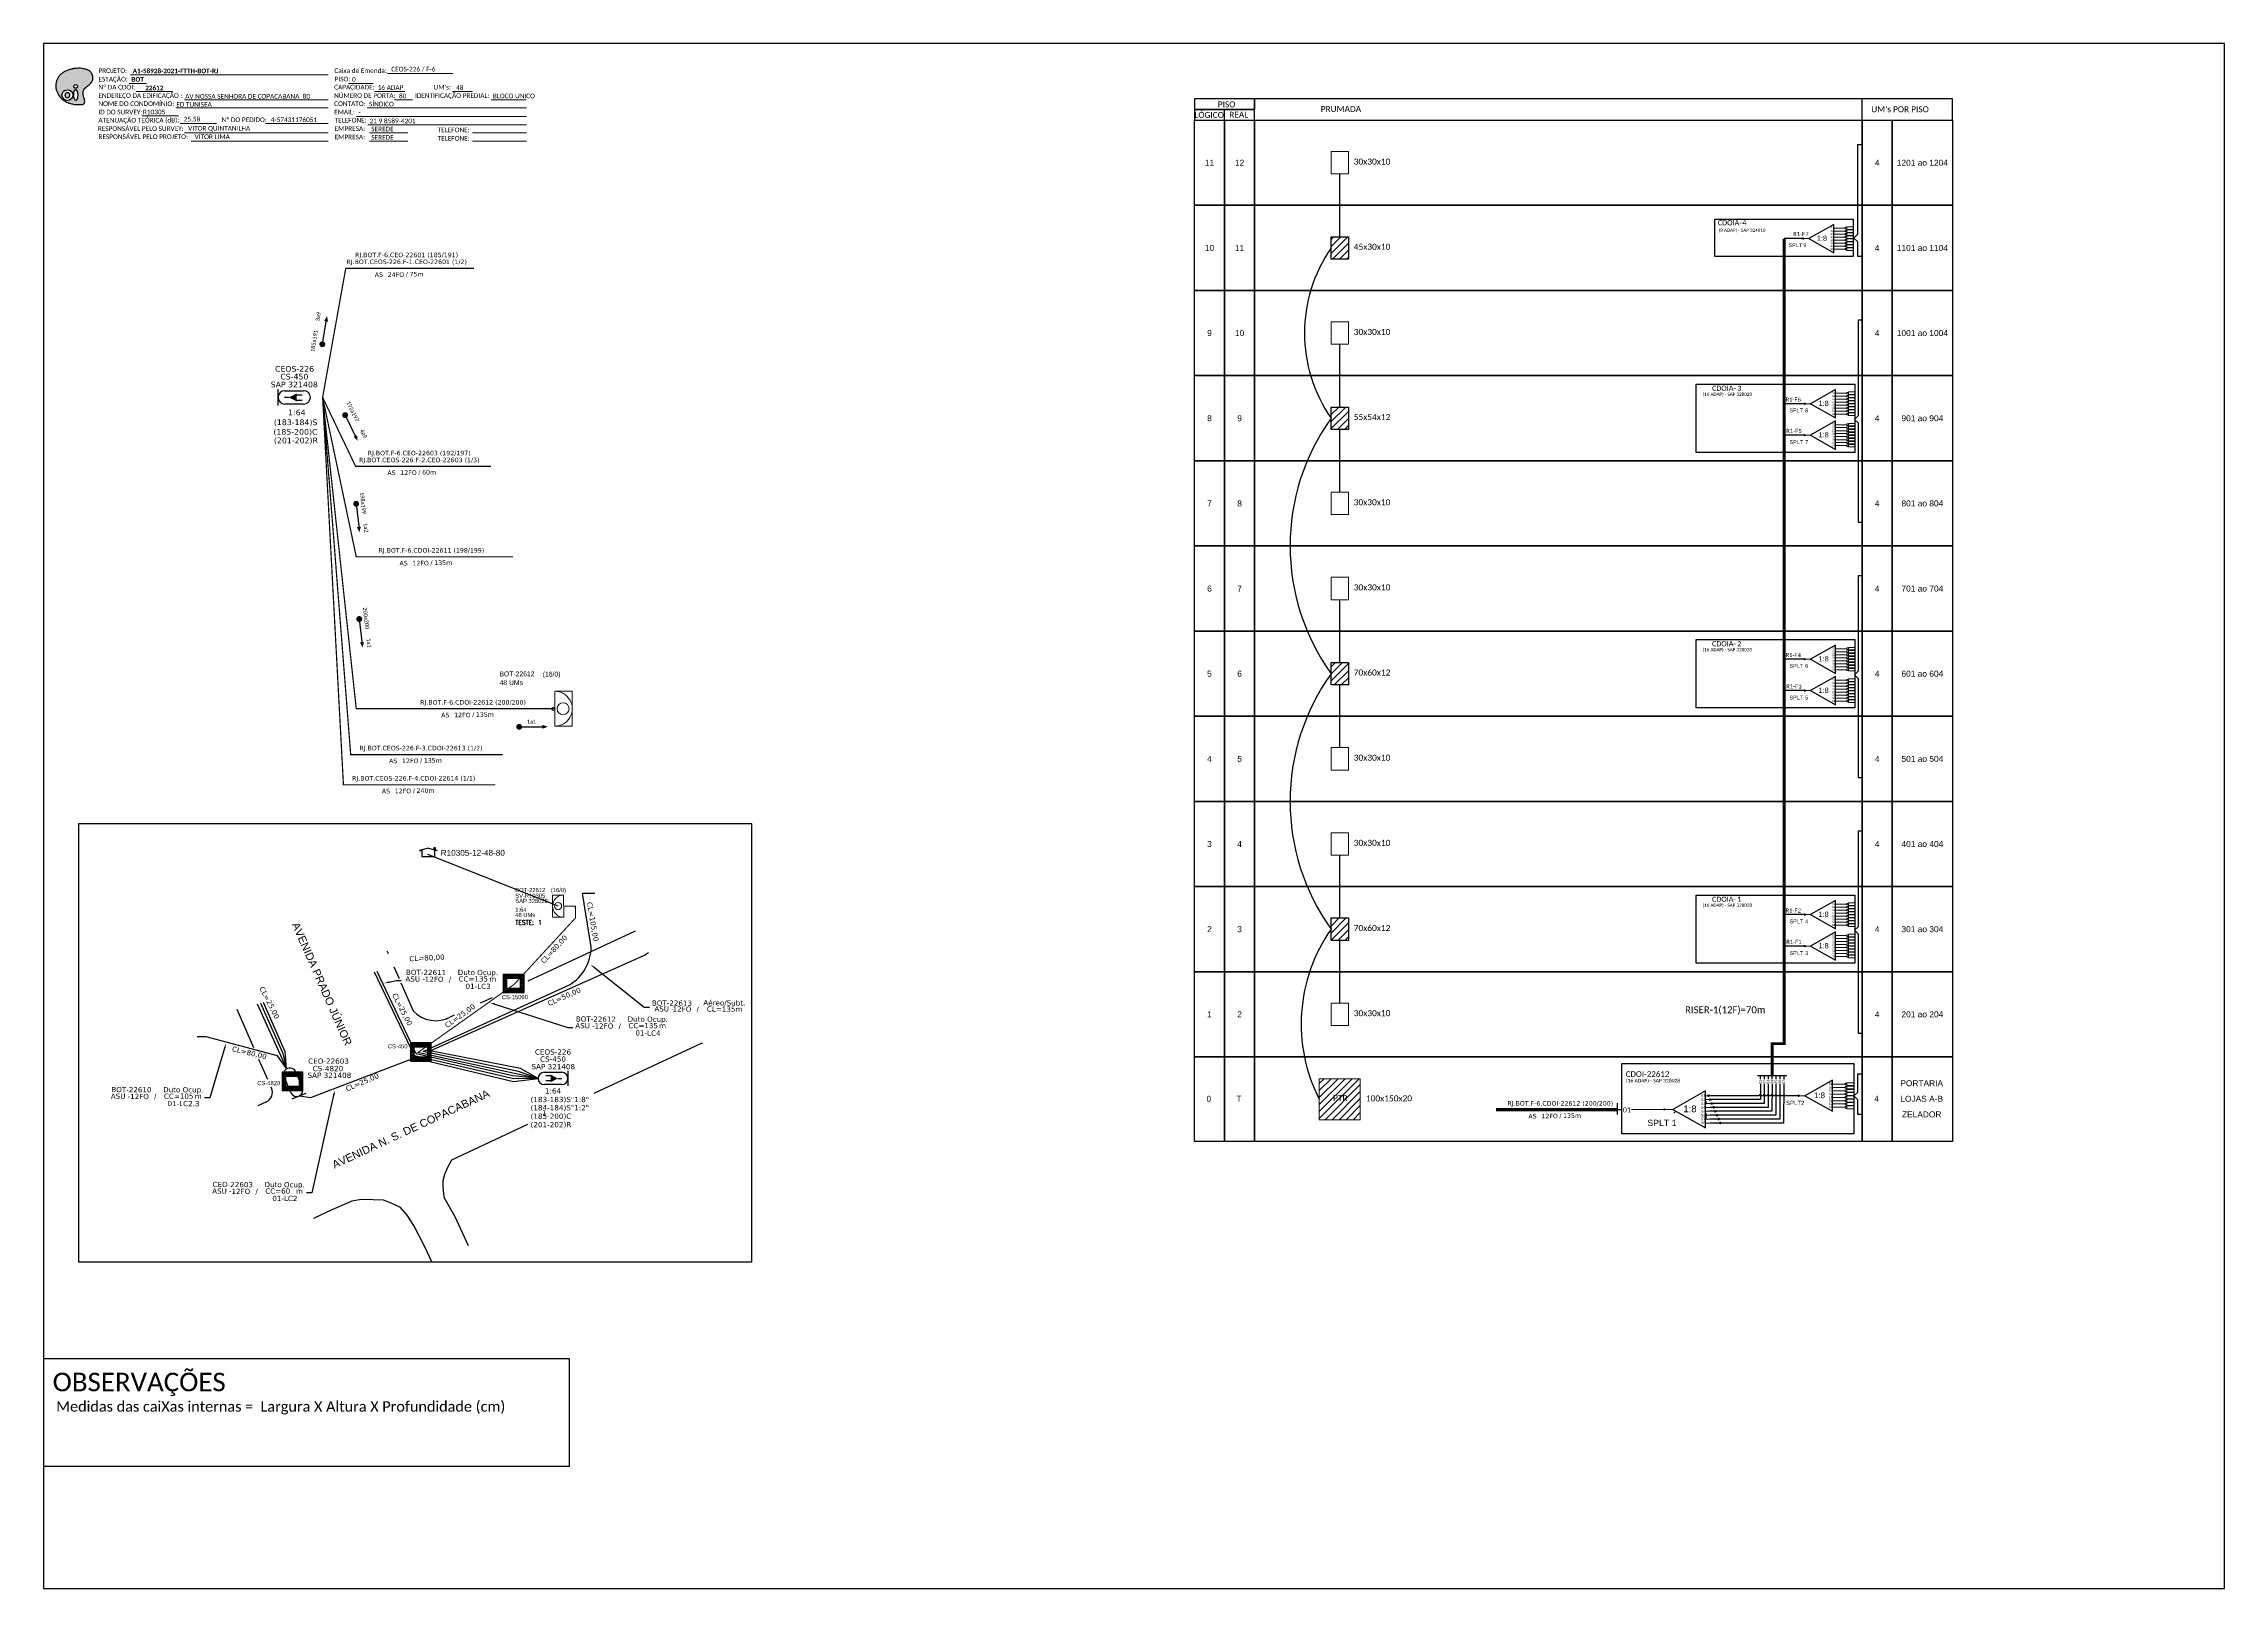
# Model space of a CAD drawing. Extents: x -89 to 749, y 705 to 1299.
import ezdxf
from ezdxf import colors
from ezdxf.entities.mleader import LeaderData, LeaderLine
from ezdxf.enums import TextEntityAlignment as Align
from ezdxf.math import Vec2, Vec3

# ---------------------------------------------------------------- set-up
doc = ezdxf.new("R2010")
doc.units = 0
for name, color, linetype in [('10.1-Caixas Subterrâneas', 5, 'Continuous'), ('20.4-CEOS', 1, 'Continuous'), ('20.5-CEO', 1, 'Continuous'), ('CAP a instalar', 1, 'Continuous'), ('celulas gpon', 7, 'Continuous'), ('label_cabos', 7, 'Continuous'), ('Legenda', 1, 'Continuous'), ('QUADRA', 7, 'Continuous'), ('Segmento de Logradouro Texto', 238, 'Continuous'), ('SETA', 7, 'Continuous'), ('surveys', 7, 'Continuous'), ('surveys legendas', 7, 'Continuous')]:
    doc.layers.add(name, color=color, linetype=linetype)
for name, color, linetype, lineweight in [("20.0-LEGENDA DOS CDO'S", 1, 'Continuous', 0), ('20.1-CDO_INTERIOR', 1, 'Continuous', 0), ('40.1-ETIQUETAS', 1, 'Continuous', 20)]:
    doc.layers.add(name, color=color, linetype=linetype, lineweight=lineweight)
doc.layers.add('DROP DE CLIENTE', color=140, linetype='Continuous', plot=False)
doc.layers.add('EXTRA', color=50, linetype='Continuous', plot=False)
doc.styles.add('ARIAL', font='arial.ttf')
doc.styles.add('DIGICADE', font='')
doc.styles.add('ROMANS', font='romans')
doc.styles.add('siredit', font='verdana.ttf')
doc.styles.get("Standard").update_dxf_attribs({"font": 'arial.ttf'})
doc.styles.add('WMF-Calibri0', font='calibri.ttf')
doc.styles.add('WMF-Calibri1', font='calibrib.ttf')
doc.styles.get('DIGICADE').set_extended_font_data('Arial')
doc.linetypes.add('FENCELINE1', pattern='A,0.25,-0.1,[133,ltypeshp.shx,S=0.1,R=0,X=-0.1,Y=0],-0.1,1', length=1.45)
pattern_1 = [(45, (-586.3043, -97.0548), (-1.3470384, 1.3470384), [])]

# ---------------------------------------------------------------- blocks, each defined once
blk = doc.blocks.new('OI')
h = blk.add_hatch(color=40)
edge = h.paths.add_edge_path()
edge.add_spline(control_points=[(4.35, -0.67), (3.92, -0.99), (3.26, -1.5), (2.81, -2.59), (2.9, -3.5), (3.06, -4.27), (3.31, -4.85), (3.37, -5.39), (3.4, -5.88), (3.2, -6.4), (2.54, -6.61), (1.65, -6.63), (0.55, -6.67), (-0.56, -6.42), (-1.61, -6.14), (-2.77, -5.61), (-3.92, -4.77), (-4.89, -3.7), (-5.34, -2.65), (-5.6, -1.94), (-5.85, -0.96), (-5.71, 0.47), (-5.1, 2.02), (-4.14, 3.02), (-3.3, 3.61), (-2.37, 4.16), (-1.36, 4.44), (-0.56, 4.7), (0.79, 4.85), (2.24, 4.97), (3.79, 4.57), (4.67, 4.21), (5.44, 3.65), (5.76, 2.99), (6.03, 2.21), (6.01, 1.46), (5.72, 0.64), (5.31, 0.08), (4.88, -0.38), (4.51, -0.55), (4.35, -0.67)], knot_values=[0, 0, 0, 0, 1.60434, 2.417191, 3.427595, 4.282808, 4.776746, 5.304182, 5.888771, 6.258406, 6.858137, 7.79129, 8.986195, 10.124242, 11.187857, 12.242908, 13.953784, 15.414161, 16.515391, 17.349188, 17.675853, 19.552021, 21.515531, 22.568638, 23.63245, 24.621084, 25.782718, 26.745347, 27.142653, 29.870543, 31.004649, 31.921532, 32.709589, 33.801391, 34.042471, 35.192333, 35.971461, 36.628871, 37.254359, 37.836911, 37.836911, 37.836911, 37.836911], degree=3, periodic=0)
h.paths.add_polyline_path([(1.13, -0.87, -1), (-0.04, -0.87, -1)], flags=16)
edge = h.paths.add_edge_path(flags=16)
edge.add_ellipse((0.56, -3.59), major_axis=(-0.02, 1.71), ratio=0.361305, start_angle=0, end_angle=360)
h.paths.add_polyline_path([(-0.36, -3.62, -1), (-3.8, -3.62, -1)], flags=16)
edge = h.paths.add_edge_path(flags=0)
edge.add_ellipse((-2.08, -3.62), major_axis=(0, 0.885), ratio=0.758294, start_angle=0, end_angle=360)
at = {"color": 40}
for centre, radius in [((-2.08, -3.62), 1.72), ((0.54, -0.87), 0.587)]:
    blk.add_circle(centre, radius, dxfattribs=at)
blk.add_ellipse((-2.08, -3.62), major_axis=(0, 0.885), ratio=0.758294, start_param=-3.141592653589792, end_param=3.141592653589792, dxfattribs=at)
blk.add_ellipse((0.56, -3.59), major_axis=(-0.02, 1.71), ratio=0.361305, dxfattribs=at)
at = {"color": 40, "start_tangent": (-0.800898, -0.598801), "end_tangent": (-0.800898, -0.598801)}
blk.add_spline([(4.35, -0.67), (3.2, -1.78), (2.9, -2.54), (2.92, -3.55), (3.12, -4.38), (3.28, -4.85), (3.37, -5.37), (3.35, -5.95), (3.2, -6.29), (2.66, -6.55), (1.73, -6.63), (0.54, -6.62), (-0.58, -6.41), (-1.6, -6.11), (-2.56, -5.67), (-3.95, -4.67), (-4.89, -3.56), (-5.37, -2.56), (-5.64, -1.78), (-5.72, -1.46), (-5.63, 0.42), (-4.84, 2.22), (-4.13, 2.99), (-3.27, 3.62), (-2.4, 4.09), (-1.3, 4.47), (-0.37, 4.72), (0.02, 4.77), (2.75, 4.8), (3.85, 4.53), (4.69, 4.16), (5.31, 3.68), (5.85, 2.73), (5.93, 2.5), (5.94, 1.35), (5.67, 0.62), (5.29, 0.08), (4.84, -0.36), (4.35, -0.67)], degree=3, dxfattribs=at)
blk = doc.blocks.new('CARIMBO')
at = {"color": 7, "lineweight": 0}
for points in [[(134.48, -16.3), (159.61, -16.3)], [(35.15, -20.06), (41.7, -20.06)], [(35.66, -16.79), (111.64, -16.79)], [(37.81, -23.14), (51.75, -23.14)], [(119.43, -20.02), (128.92, -20.02)], [(129.48, -23.14), (141.1, -23.14)], [(159.42, -23.14), (167.09, -23.14)], [(40.13, -32.55), (54.07, -32.55)], [(52.97, -29.48), (111.64, -29.48)], [(56.38, -26.37), (111.64, -26.37)], [(122.56, -32.72), (187.83, -32.72)], [(126.6, -29.48), (187.83, -29.48)], [(137.07, -26.37), (144.01, -26.37)], [(174.24, -26.37), (187.8, -26.37)], [(54.67, -35.52), (68.61, -35.52)], [(56.38, -39.07), (111.64, -39.07)], [(126.84, -35.96), (187.83, -35.96)], [(127.45, -39.07), (142.25, -39.07)], [(167.06, -39.07), (187.83, -39.07)], [(58.87, -42.31), (111.64, -42.31)], [(127.45, -42.31), (142.25, -42.31)], [(167.06, -42.31), (187.83, -42.31)]]:
    blk.add_lwpolyline(points, dxfattribs=at)
at = {"color": 7, "xscale": 1.213923925163967, "yscale": 1.213923925163967, "zscale": 1.213923925163967, "rotation": 0.1532896023949059}
blk.add_blockref('OI', (13.86, -20.16), dxfattribs=at)
at = {"color": 7, "lineweight": 0, "style": 'WMF-Calibri0'}
for s, height, p in [('PROJETO:', 1.793, (23.26, -16.04)), ('Caixa de Emenda:', 1.7927, (114.02, -16.04)), ('ESTAÇÃO:', 1.793, (23.26, -19.32)), ('ENDEREÇO DA EDIFICAÇÃO :', 1.7927, (23.26, -25.63)), ('Nº DA CDOI:', 1.7927, (23.26, -22.39)), ('CAPACIDADE:', 1.7927, (113.91, -22.39)), ('NÚMERO DE PORTA:', 1.7927, (113.91, -25.63)), ('PISO:', 1.793, (114.09, -19.28)), ('IDENTIFICAÇÃO PREDIAL:', 1.7927, (144.99, -25.63)), ("UM's:", 1.793, (152.15, -22.39)), ('ATENUAÇÃO TEÓRICA (dB):', 1.7927, (23.26, -35.09)), ('NOME DO CONDOMÍNIO:', 1.7927, (23.26, -28.74)), ('ID DO SURVEY:', 1.7927, (23.26, -31.97)), ('CONTATO:', 1.793, (113.91, -28.74)), ('EMAIL:', 1.793, (113.91, -31.97)), ('TELEFONE:', 1.793, (114.09, -35.09)), ('RESPONSÁVEL PELO SURVEY:', 1.7927, (23.02, -38.32)), ('RESPONSÁVEL PELO PROJETO:', 1.7927, (23.26, -41.44)), ('EMPRESA:', 1.793, (114.09, -38.32)), ('EMPRESA:', 1.793, (114.09, -41.56)), ('TELEFONE:', 1.793, (153.7, -38.83)), ('TELEFONE:', 1.793, (153.7, -42.06))]:
    blk.add_text(s, height=height, dxfattribs=at).set_placement(p)
at = {"color": 7, "lineweight": 0, "flags": 8}
for tag, p, style in [('PROJ', (36.46, -16.13), 'WMF-Calibri1'), ('CEOS-XX', (135.87, -15.46), 'WMF-Calibri0'), ('EST', (35.94, -19.41), 'WMF-Calibri1'), ('LOGRADOURO', (56.65, -25.91), 'WMF-Calibri0'), ('PISO_PTR', (120.78, -19.42), 'WMF-Calibri0'), ('CAPAC.', (130.66, -22.52), 'WMF-Calibri0'), ('N°', (138.85, -25.77), 'WMF-Calibri0'), ("UC'S", (160.78, -22.54), 'WMF-Calibri0'), ('N°PREDIO', (174.94, -25.77), 'WMF-Calibri0'), ('_ID_', (40.39, -31.94), 'WMF-Calibri0'), ('NOME_DO_COND.', (53.23, -29.02), 'WMF-Calibri0'), ('O_POTEN', (56.06, -34.68), 'WMF-Calibri0'), ('EMAIL', (123.26, -32.12), 'WMF-Calibri0'), ('NOME_DO_CONTATO', (127.3, -28.89), 'WMF-Calibri0'), ('RES_SURVEY', (57.78, -38.23), 'WMF-Calibri0'), ('RES_PROJ', (60.27, -41.47), 'WMF-Calibri0'), ('TELEFONE', (127.55, -35.36), 'WMF-Calibri0'), ('EMP_RESP_SURVEY', (128.16, -38.47), 'WMF-Calibri0'), ('EMP_RESP_PROJ', (128.16, -41.71), 'WMF-Calibri0'), ('CONT_RESP_SURVEY', (167.76, -38.47), 'WMF-Calibri0'), ('CONT_RESP_PROJ', (167.76, -41.71), 'WMF-Calibri0')]:
    blk.add_attdef(tag, p, '', height=1.79, dxfattribs=dict(at, style=style))
at = {"color": 7, "lineweight": 0, "style": 'WMF-Calibri1', "flags": 8}
blk.add_attdef("N° CDO'S", text='', height=1.79, dxfattribs=at).set_placement((44.78, -22.68), align=Align.CENTER)
blk = doc.blocks.new('*X72')
at = {"color": 0, "linetype": 'Continuous'}
for p, q in [((-1.25, 0.34099), (-0.49099, 1.1)), ((-1.25, 0.517767), (-0.667767, 1.1)), ((-1.25, 0.694544), (-0.844544, 1.1)), ((-1.25, 0.87132), (-1.02132, 1.1)), ((-1.25, 1.048097), (-1.198097, 1.1)), ((-1.25, 0.164214), (-0.8035, 0.610714)), ((-1.25, -0.012563), (-0.8035, 0.433937)), ((-1.25, -0.18934), (-0.8035, 0.25716)), ((-1.25, -0.366117), (-0.8035, 0.080383)), ((-0.789214, 0.625), (-0.314214, 1.1)), ((-0.612437, 0.625), (-0.137437, 1.1)), ((-0.43566, 0.625), (0.03934, 1.1)), ((-0.258883, 0.625), (0.216117, 1.1)), ((-0.082107, 0.625), (0.392893, 1.1)), ((0.09467, 0.625), (0.56967, 1.1)), ((0.271447, 0.625), (0.746447, 1.1)), ((0.448223, 0.625), (0.923223, 1.1)), ((0.625, 0.625), (1.1, 1.1)), ((0.801777, 0.625), (1.25, 1.073223)), ((0.8035, 0.449947), (1.25, 0.896447)), ((0.8035, 0.27317), (1.25, 0.71967)), ((0.8035, 0.096393), (1.25, 0.542893)), ((0.8035, -0.080383), (1.25, 0.366117)), ((0.8035, -0.25716), (1.25, 0.18934)), ((0.8035, -0.433937), (1.25, 0.012563)), ((-1.25, -0.542893), (-0.8035, -0.096393)), ((-1.25, -0.71967), (-0.8035, -0.27317)), ((-1.25, -0.896447), (-0.8035, -0.449947)), ((-1.25, -1.073223), (-0.801777, -0.625)), ((-1.1, -1.1), (-0.625, -0.625)), ((-0.923223, -1.1), (-0.448223, -0.625)), ((-0.746447, -1.1), (-0.271447, -0.625)), ((-0.56967, -1.1), (-0.09467, -0.625)), ((-0.392893, -1.1), (0.082107, -0.625)), ((-0.216117, -1.1), (0.258883, -0.625)), ((-0.03934, -1.1), (0.43566, -0.625)), ((0.137437, -1.1), (0.612437, -0.625)), ((0.314214, -1.1), (0.789214, -0.625)), ((0.49099, -1.1), (1.25, -0.34099)), ((0.667767, -1.1), (1.25, -0.517767)), ((0.8035, -0.610714), (1.25, -0.164214)), ((0.844544, -1.1), (1.25, -0.694544)), ((1.02132, -1.1), (1.25, -0.87132)), ((1.198097, -1.1), (1.25, -1.048097))]:
    blk.add_line(p, q, dxfattribs=at)
blk = doc.blocks.new('MANHOLE_MQ')
at = {"color": 0, "linetype": 'Continuous'}
for p, q in [((0.0000062, 0.0000057), (-0.0000063, 0.0000057)), ((-0.0000063, 0.0000057), (-0.0000063, -0.0000053)), ((-0.000004, 0.0000033), (0.000004, 0.0000033)), ((-0.000004, -0.0000029), (-0.000004, 0.0000033)), ((0.000004, 0.0000033), (0.000004, -0.0000029)), ((0.0000062, -0.0000053), (0.0000062, 0.0000057)), ((-0.0000063, -0.0000053), (0.0000062, -0.0000053)), ((0.000004, -0.0000029), (-0.000004, -0.0000029)), ((0.000004, -0.0000029), (0.000004, -0.0000029))]:
    blk.add_line(p, q, dxfattribs=at)
at = {"color": 0, "linetype": 'Continuous', "xscale": 5e-06, "yscale": 5e-06, "zscale": 1e-05}
blk.add_blockref('*X72', (0, 0.0000002), dxfattribs=at)
blk = doc.blocks.new('*U98')
at = {"layer": '20.4-CEOS', "color": 7, "style": 'siredit'}
for tag, p in [('FIBRAS_SPLITTER', (0, 0)), ('FIBRAS_TOP_C', (0, -4.13)), ('RESERVA_FINAIS', (0, -5.46))]:
    blk.add_attdef(tag, p, '', height=1.01, dxfattribs=at)
for tag, p, flags in [('QTDE', (0, -9.4), 1), ('ID_ATIVIDADE', (0, -6.77), 3), ('FATOR', (0, -8.09), 1), ('FID', (0, -10.71), 1)]:
    blk.add_attdef(tag, p, '', height=1.01, dxfattribs=dict(at, flags=flags))
blk = doc.blocks.new('*U99')
at = {"layer": '20.4-CEOS', "color": 7, "style": 'siredit'}
blk.add_attdef('FIBRAS_SPLITTER', (0, 0), '', height=1.01, dxfattribs=at)
for tag, p, flags in [('QTDE', (0, -4.11), 1), ('ID_ATIVIDADE', (0, -1.48), 3), ('FATOR', (0, -2.79), 1), ('FID', (0, -5.42), 1)]:
    blk.add_attdef(tag, p, '', height=1.01, dxfattribs=dict(at, flags=flags))
blk = doc.blocks.new('LEGENDA DOS CABOS')
at = {"layer": 'EXTRA', "color": 0, "style": 'siredit'}
for tag, p in [('ID', (4.6, 0.97)), ('XX', (9.03, 0.97))]:
    blk.add_attdef(tag, text='', height=0.48, rotation=359.69, dxfattribs=at).set_placement(p, align=Align.MIDDLE_CENTER)
at = {"layer": 'Legenda', "color": 0, "style": 'siredit'}
for tag, p in [('TIPO_CABO', (1.31, 0)), ('CABO', (4.69, -0.05)), ('/', (6.81, -0.05)), ('METROS', (10.03, -0.05))]:
    blk.add_attdef(tag, text='', height=0.8, rotation=359.69, dxfattribs=at).set_placement(p, align=Align.MIDDLE_CENTER)
blk = doc.blocks.new('Inst CB DT OCUP CFOA-SM-ASU-120-S-12')
at = {"layer": 'label_cabos', "color": 0, "style": 'siredit'}
for tag, flags, p in [('ID_ATIVIDADE', 3, (1.31, 2.67)), ('FATOR', 1, (11.56, 2.55))]:
    blk.add_attdef(tag, text='', height=1, rotation=359.69, dxfattribs=dict(at, flags=flags)).set_placement(p, align=Align.MIDDLE_CENTER)
for tag, p in [('TIPO_CABO', (1.26, 0)), ('DESTINO_CABO', (3.13, 1.26)), ('CABO', (4.69, -0.05)), ('/', (7.71, -0.05)), ('LANCE', (10.91, 0)), ('TIPO_CABO', (13.11, 1.24)), ('UND', (15.96, 0)), ('FID', (13.15, -1.41))]:
    blk.add_attdef(tag, text='', height=1, rotation=359.69, dxfattribs=at).set_placement(p, align=Align.MIDDLE_CENTER)
blk.add_attdef('QTDE', (12.43, -0.47), '', height=1, rotation=359.69, dxfattribs=at)
blk = doc.blocks.new('Inst CDOI-64')
at = {"layer": '20.1-CDO_INTERIOR', "color": 1, "lineweight": 18}
blk.add_lwpolyline([(-2.12, -2.13), (-2.12, 2.12), (0, 2.12), (0.01, -2.13)], close=True, dxfattribs=at)
blk.add_circle((-1.06, 0), 0.68, dxfattribs=at)
blk.add_arc((0.01, 0), 2.13, 90.0276, 270.0276, dxfattribs=at)
at = {"layer": "20.0-LEGENDA DOS CDO'S"}
for tag, p, style, flags in [('ID_ATIVIDADE', (-9.3, 3.78), 'ARIAL', 3), ('FATOR', (-1.5, 3.78), 'ARIAL', 1), ('QTDE', (-9.18, -3.66), 'DIGICADE', 3)]:
    blk.add_attdef(tag, p, '', height=0.8, rotation=0.118, dxfattribs=dict(at, style=style, flags=flags))
at = {"layer": "20.0-LEGENDA DOS CDO'S", "style": 'ARIAL'}
for tag, p, rotation in [('SAP', (-9.3, 0.61), 359.9724), ('SURVEY', (-9.3, 1.6), 359.9724), ('FID', (-9.3, 2.69), 0.118), ('1:XX', (-9.31, -1.08), 359.9724), ('UMS', (-9.31, -2.09), 359.9724)]:
    blk.add_attdef(tag, p, '', height=0.8, rotation=rotation, dxfattribs=at)
blk.add_attdef('FIBRAS_UTILIZADAS', text='', height=0.8, rotation=359.9724, dxfattribs=at).set_placement((-0.99, 2.69), align=Align.CENTER)
blk = doc.blocks.new('Teste  FTTH')
at = {"color": 0, "lineweight": 0, "style": 'ROMANS'}
for tag, p in [('TESTE', (-2.3, -0.29)), ('QTDE', (0.21, -0.29))]:
    blk.add_attdef(tag, p, '', height=0.48, dxfattribs=at)
for tag, p, flags in [('FID', (-2.23, -1.25), 1), ('FATOR', (-2.23, -2.03), 3), ('ID_ATIVIDADE', (-2.23, -2.72), 3)]:
    blk.add_attdef(tag, p, '', height=0.48, dxfattribs=dict(at, flags=flags))
blk = doc.blocks.new('ETIQUETA_RS5F')
at = {"layer": '40.1-ETIQUETAS', "color": 0, "style": 'siredit'}
blk.add_text('/', height=1.5, dxfattribs=at).set_placement((1.58, -1.95), align=Align.MIDDLE_RIGHT)
for tag, p in [('ETIQUETA_R_SECUNDARIA', (1.21, 2.1)), ('ETIQUETA_R_PRIMARIA', (1.21, 4.1)), ('F_ATIVAS/F_MORTAS', (1.14, -4.24))]:
    blk.add_attdef(tag, text='', height=1.5, dxfattribs=at).set_placement(p, align=Align.MIDDLE_CENTER)
for tag, p in [('TIPO_CABO', (-6.58, -2.12)), ('CAP_CABO', (0.4, -2.09))]:
    blk.add_attdef(tag, text='', height=1.5, dxfattribs=at).set_placement(p, align=Align.MIDDLE_RIGHT)
for tag, p in [('FUSÃO_1', (0.85, -8.39)), ('FUSÃO_2', (0.85, -10.6)), ('FUSÃO_3', (0.85, -12.93)), ('FUSÃO_4', (0.85, -15.14)), ('FUSÃO_5', (0.85, -17.16))]:
    blk.add_attdef(tag, text='', height=1.5, dxfattribs=at).set_placement(p, align=Align.CENTER)
blk.add_attdef('METROS', text='', height=1.5, dxfattribs=at).set_placement((2.14, -1.95), align=Align.MIDDLE_LEFT)
blk = doc.blocks.new('CDOE-TEXTO PADRÃO')
at = {"layer": "20.0-LEGENDA DOS CDO'S", "color": 0, "style": 'ARIAL'}
for tag, p in [('CDO_N', (0.49, 7.39)), ('SAP', (0.51, 1.67)), ('CORDOALHA', (0.5, 4.33)), ('SPLITER_1', (0.59, -0.91)), ('(XX-XX_F)S', (0.54, -8.29)), ('SPLITER_2', (0.6, -3.55)), ('(XX-XX_L)S', (0.55, -10.83)), ('UMS', (0.55, -13.15))]:
    blk.add_attdef(tag, p, '', height=1.7, rotation=0.11799, dxfattribs=at)
blk.add_attdef('FIBRAS_UTILIZADAS', text='', height=1.7, rotation=0.11799, dxfattribs=at).set_placement((19.77, 7.43), align=Align.CENTER)
blk = doc.blocks.new('SPLT_1-8_SC-APC')
at = {"color": 1, "lineweight": 0}
blk.add_lwpolyline([(-17.04, -7.55), (-19.26, -7.55)], dxfattribs=at)
at = {"color": 1}
blk.add_lwpolyline([(-7.37, -2.1), (-17.04, -7.55), (-7.37, -13), (-7.37, -2.1)], dxfattribs=at)
at = {"color": 3, "lineweight": 0}
for points in [[(-2.99, -3.51), (-7.37, -3.51)], [(-7.37, -4.66), (-2.99, -4.66)], [(-7.37, -5.82), (-2.99, -5.82)], [(-7.37, -6.97), (-2.99, -6.97)], [(-2.41, -3.02), (-2.41, -4)], [(-2.41, -3.02), (0, -3.02)], [(-2.41, -4), (0, -4)], [(-2.41, -4.17), (-2.41, -5.16)], [(-2.41, -4.17), (0, -4.17)], [(-2.41, -5.16), (0, -5.16)], [(-2.41, -5.32), (-2.41, -6.31)], [(-2.41, -5.32), (0, -5.32)], [(-2.41, -6.31), (0, -6.31)], [(-2.41, -6.48), (-2.41, -7.46)], [(-2.41, -6.48), (0, -6.48)], [(-2.41, -7.46), (0, -7.46)], [(-7.37, -8.12), (-2.99, -8.12)], [(-7.37, -9.28), (-2.99, -9.28)], [(-7.37, -10.43), (-2.99, -10.43)], [(-7.37, -11.58), (-2.99, -11.58)], [(-2.41, -7.63), (-2.41, -8.62)], [(-2.41, -7.63), (0, -7.63)], [(-2.41, -8.62), (0, -8.62)], [(-2.41, -8.78), (-2.41, -9.77)], [(-2.41, -8.78), (0, -8.78)], [(-2.41, -9.77), (0, -9.77)], [(-2.41, -9.94), (-2.41, -10.92)], [(-2.41, -9.94), (0, -9.94)], [(-2.41, -10.92), (0, -10.92)], [(-2.41, -11.09), (-2.41, -12.08)], [(-2.41, -11.09), (0, -11.09)], [(-2.41, -12.08), (0, -12.08)]]:
    blk.add_lwpolyline(points, dxfattribs=at)
for points in [[(-2.99, -3.22), (-2.41, -3.22), (-2.41, -3.8), (-2.99, -3.8)], [(-2.99, -4.38), (-2.41, -4.38), (-2.41, -4.95), (-2.99, -4.95)], [(-2.99, -5.53), (-2.41, -5.53), (-2.41, -6.1), (-2.99, -6.1)], [(-2.99, -6.68), (-2.41, -6.68), (-2.41, -7.26), (-2.99, -7.26)], [(-2.99, -7.84), (-2.41, -7.84), (-2.41, -8.41), (-2.99, -8.41)], [(-2.99, -8.99), (-2.41, -8.99), (-2.41, -9.56), (-2.99, -9.56)], [(-2.99, -10.14), (-2.41, -10.14), (-2.41, -10.72), (-2.99, -10.72)], [(-2.99, -11.3), (-2.41, -11.3), (-2.41, -11.87), (-2.99, -11.87)]]:
    blk.add_lwpolyline(points, close=True, dxfattribs=at)
at = {"color": 1, "style": 'ARIAL'}
for s, height, p in [('1:8', 2, (-13.91, -8.4)), ('S1', 0.75, (-8.74, -3.78)), ('S2', 0.75, (-8.74, -4.97)), ('S3', 0.75, (-8.74, -6.18)), ('S4', 0.75, (-8.74, -7.36)), ('S5', 0.75, (-8.74, -8.57)), ('S6', 0.75, (-8.74, -9.69)), ('S7', 0.75, (-8.74, -10.78)), ('S8', 0.75, (-8.74, -11.9))]:
    blk.add_text(s, height=height, dxfattribs=at).set_placement(p)
blk = doc.blocks.new('SPLT_1-8_DIV_DIR')
h = blk.add_hatch(color=3)
h.dxf.hatch_style = 1
edge = h.paths.add_edge_path()
edge.add_arc((12.77, 4.04), 0.242, 0, 360)
h = blk.add_hatch(color=3)
h.dxf.hatch_style = 1
edge = h.paths.add_edge_path()
edge.add_arc((13.27, 2.88), 0.242, 0, 360)
h = blk.add_hatch(color=3)
h.dxf.hatch_style = 1
edge = h.paths.add_edge_path()
edge.add_arc((13.77, 1.73), 0.242, 0, 360)
h = blk.add_hatch(color=3)
h.dxf.hatch_style = 1
edge = h.paths.add_edge_path()
edge.add_arc((14.27, 0.58), 0.242, 0, 360)
h = blk.add_hatch(color=3)
h.dxf.hatch_style = 1
edge = h.paths.add_edge_path()
edge.add_arc((14.77, -0.58), 0.242, 0, 360)
h = blk.add_hatch(color=3)
h.dxf.hatch_style = 1
edge = h.paths.add_edge_path()
edge.add_arc((15.27, -1.73), 0.242, 0, 360)
h = blk.add_hatch(color=3)
h.dxf.hatch_style = 1
edge = h.paths.add_edge_path()
edge.add_arc((15.77, -2.88), 0.242, 0, 360)
h = blk.add_hatch(color=3)
h.dxf.hatch_style = 1
edge = h.paths.add_edge_path()
edge.add_arc((16.27, -4.04), 0.242, 0, 360)
at = {"color": 1, "lineweight": 0}
blk.add_lwpolyline([(2.22, 0), (0, 0)], dxfattribs=at)
at = {"color": 1}
blk.add_lwpolyline([(11.89, 5.45), (2.22, 0), (11.89, -5.45), (11.89, 5.45)], dxfattribs=at)
at = {"color": 7, "lineweight": 0}
for points in [[(12.77, 4.04), (11.89, 4.04)], [(11.89, 2.88), (13.27, 2.88)], [(11.89, 1.73), (13.77, 1.73)], [(11.89, 0.58), (14.27, 0.58)], [(11.89, -0.58), (14.77, -0.58)], [(11.89, -1.73), (15.27, -1.73)], [(11.89, -2.88), (15.77, -2.88)], [(11.89, -4.04), (16.27, -4.04)]]:
    blk.add_lwpolyline(points, dxfattribs=at)
at = {"color": 3}
for centre in [(12.77, 4.04), (13.27, 2.88), (13.77, 1.73), (14.27, 0.58), (14.77, -0.58), (15.27, -1.73), (15.77, -2.88), (16.27, -4.04)]:
    blk.add_circle(centre, 0.242, dxfattribs=at)
at = {"color": 1, "style": 'ARIAL'}
for s, height, p in [('1:8', 2, (5.35, -0.85)), ('S1', 0.75, (10.52, 3.77)), ('S2', 0.75, (10.52, 2.58)), ('S3', 0.75, (10.52, 1.37)), ('S4', 0.75, (10.52, 0.19)), ('S5', 0.75, (10.52, -1.02)), ('S6', 0.75, (10.52, -2.14)), ('S7', 0.75, (10.52, -3.24)), ('S8', 0.75, (10.52, -4.36))]:
    blk.add_text(s, height=height, dxfattribs=at).set_placement(p)
blk = doc.blocks.new('SURVEY_SURVEY')
for p, q in [((0, 0.0000152), (-0.0000151, 0.0000108)), ((-0.0000151, 0.0000108), (-0.0000104, 0.0000108)), ((-0.0000103, 0), (-0.0000103, 0.0000108)), ((0.0000103, 0), (-0.0000103, 0)), ((0, 0.0000152), (0.0000151, 0.0000108)), ((0.0000101, 0.0000159), (0.0000117, 0.0000159)), ((0.0000101, 0.0000123), (0.0000101, 0.0000159)), ((0.0000151, 0.0000108), (0.0000103, 0.0000108)), ((0.0000103, 0.0000108), (0.0000103, 0)), ((0.0000117, 0.0000159), (0.0000117, 0.0000119))]:
    blk.add_line(p, q)

msp = doc.modelspace()

# ---------------------------------------------------------------- hatches: boundary and pattern name
h = msp.add_hatch()
h.set_pattern_fill('ANSI31', color=1, scale=0.6)
h.set_pattern_definition(pattern_1)
h.paths.add_polyline_path([(409.09, 1224.77), (405.78, 1224.77), (405.78, 1216.15), (412.4, 1216.15), (412.4, 1224.77)])
h = msp.add_hatch(color=3)
h.dxf.hatch_style = 1
edge = h.paths.add_edge_path()
edge.add_arc((587.21, 1224.06), 0.256, 0, 360)
h = msp.add_hatch()
h.set_pattern_fill('ANSI31', color=1, scale=0.6)
h.set_pattern_definition(pattern_1)
h.paths.add_polyline_path([(409.09, 1159.29), (405.78, 1159.29), (405.78, 1150.67), (412.4, 1150.67), (412.4, 1159.29)])
h = msp.add_hatch(color=3)
h.dxf.hatch_style = 1
edge = h.paths.add_edge_path()
edge.add_arc((587.85, 1160.56), 0.256, 0, 360)
h = msp.add_hatch(color=3)
h.dxf.hatch_style = 1
edge = h.paths.add_edge_path()
edge.add_arc((587.85, 1148.47), 0.256, 0, 360)
h = msp.add_hatch()
h.set_pattern_fill('ANSI31', color=1, scale=0.6)
h.set_pattern_definition(pattern_1)
h.paths.add_polyline_path([(409.09, 1061.06), (405.78, 1061.06), (405.78, 1052.44), (412.4, 1052.44), (412.4, 1061.06)])
h = msp.add_hatch(color=3)
h.dxf.hatch_style = 1
edge = h.paths.add_edge_path()
edge.add_arc((587.85, 1062.33), 0.256, 0, 360)
h = msp.add_hatch(color=3)
h.dxf.hatch_style = 1
edge = h.paths.add_edge_path()
edge.add_arc((587.85, 1050.23), 0.256, 0, 360)
h = msp.add_hatch(color=3)
h.dxf.hatch_style = 1
edge = h.paths.add_edge_path()
edge.add_arc((587.85, 964.1), 0.256, 0, 360)
h = msp.add_hatch()
h.set_pattern_fill('ANSI31', color=1, scale=0.6)
h.set_pattern_definition(pattern_1)
h.paths.add_polyline_path([(409.09, 962.82), (405.78, 962.82), (405.78, 954.2), (412.4, 954.2), (412.4, 962.82)])
h = msp.add_hatch(color=3)
h.dxf.hatch_style = 1
edge = h.paths.add_edge_path()
edge.add_arc((587.85, 952), 0.256, 0, 360)
h = msp.add_hatch()
h.set_pattern_fill('ANSI31', color=1, scale=0.6)
h.set_pattern_definition([(45, (-119.3014, 3533.431), (-1.3470384, 1.3470384), [])])
h.paths.add_polyline_path([(416.99, 901.02), (401.18, 901.02), (401.18, 885.22), (416.99, 885.22)])
h.paths.add_polyline_path([(405.92, 891.85), (412.72, 891.85), (412.72, 895.33), (405.92, 895.33)], flags=24)
h = msp.add_hatch(color=3)
h.dxf.hatch_style = 1
edge = h.paths.add_edge_path()
edge.add_arc((533.87, 889.2), 0.41, 0, 360)
h = msp.add_hatch(color=3)
h.dxf.hatch_style = 1
edge = h.paths.add_edge_path()
edge.add_arc((585.53, 894.47), 0.282, 0, 360)

# ---------------------------------------------------------------- linework, layer by layer
at = {"color": 5}
msp.add_line((569.67, 902.25), (581.02, 902.25), dxfattribs=at)
for points in [[(-89.32, 705.02), (749.25, 705.02), (749.25, 1299.02), (-89.32, 1299.02), (-89.32, 705.02)], [(376.31, 1269.58), (644.68, 1269.58), (644.68, 1277.8), (376.31, 1277.8), (376.31, 1277.8), (376.31, 1273.69)], [(609.93, 1269.58), (609.93, 1277.8)], [(364.74, 1269.58), (364.74, 1273.69)], [(549.8, 892.4), (549.8, 891.51)]]:
    msp.add_lwpolyline(points)
for points in [[(353.17, 1273.69), (376.31, 1273.69), (376.31, 1277.8), (353.17, 1277.8)], [(353.17, 1269.58), (376.31, 1269.58), (376.31, 1273.69), (353.17, 1273.69)], [(353.2, 1269.58), (364.77, 1269.58), (364.77, 1236.84), (353.2, 1236.84)], [(364.77, 1269.58), (376.35, 1269.58), (376.35, 1236.84), (364.77, 1236.84)], [(376.35, 1269.58), (609.96, 1269.58), (609.96, 1236.84), (376.35, 1236.84)], [(609.96, 1269.58), (621.54, 1269.58), (621.54, 1236.84), (609.96, 1236.84)], [(621.54, 1269.58), (644.68, 1269.58), (644.68, 1236.84), (621.54, 1236.84)], [(353.2, 1236.84), (364.77, 1236.84), (364.77, 1204.09), (353.2, 1204.09)], [(364.77, 1236.84), (376.35, 1236.84), (376.35, 1204.09), (364.77, 1204.09)], [(376.35, 1236.84), (609.96, 1236.84), (609.96, 1204.09), (376.35, 1204.09)], [(609.96, 1236.84), (621.54, 1236.84), (621.54, 1204.09), (609.96, 1204.09)], [(621.54, 1236.84), (644.68, 1236.84), (644.68, 1204.09), (621.54, 1204.09)], [(353.2, 1204.09), (364.77, 1204.09), (364.77, 1171.35), (353.2, 1171.35)], [(364.77, 1204.09), (376.35, 1204.09), (376.35, 1171.35), (364.77, 1171.35)], [(376.35, 1204.09), (609.96, 1204.09), (609.96, 1171.35), (376.35, 1171.35)], [(609.96, 1204.09), (621.54, 1204.09), (621.54, 1171.35), (609.96, 1171.35)], [(621.54, 1204.09), (644.68, 1204.09), (644.68, 1171.35), (621.54, 1171.35)], [(353.2, 1171.35), (364.77, 1171.35), (364.77, 1138.61), (353.2, 1138.61)], [(364.77, 1171.35), (376.35, 1171.35), (376.35, 1138.61), (364.77, 1138.61)], [(376.35, 1171.35), (609.96, 1171.35), (609.96, 1138.61), (376.35, 1138.61)], [(609.96, 1171.35), (621.54, 1171.35), (621.54, 1138.61), (609.96, 1138.61)], [(621.54, 1171.35), (644.68, 1171.35), (644.68, 1138.61), (621.54, 1138.61)], [(353.2, 1138.61), (364.77, 1138.61), (364.77, 1105.86), (353.2, 1105.86)], [(364.77, 1138.61), (376.35, 1138.61), (376.35, 1105.86), (364.77, 1105.86)], [(376.35, 1138.61), (609.96, 1138.61), (609.96, 1105.86), (376.35, 1105.86)], [(609.96, 1138.61), (621.54, 1138.61), (621.54, 1105.86), (609.96, 1105.86)], [(621.54, 1138.61), (644.68, 1138.61), (644.68, 1105.86), (621.54, 1105.86)], [(353.2, 1105.86), (364.77, 1105.86), (364.77, 1073.12), (353.2, 1073.12)], [(364.77, 1105.86), (376.35, 1105.86), (376.35, 1073.12), (364.77, 1073.12)], [(376.35, 1105.86), (609.96, 1105.86), (609.96, 1073.12), (376.35, 1073.12)], [(609.96, 1105.86), (621.54, 1105.86), (621.54, 1073.12), (609.96, 1073.12)], [(621.54, 1105.86), (644.68, 1105.86), (644.68, 1073.12), (621.54, 1073.12)], [(353.2, 1073.12), (364.77, 1073.12), (364.77, 1040.37), (353.2, 1040.37)], [(364.77, 1073.12), (376.35, 1073.12), (376.35, 1040.37), (364.77, 1040.37)], [(376.35, 1073.12), (609.96, 1073.12), (609.96, 1040.37), (376.35, 1040.37)], [(609.96, 1073.12), (621.54, 1073.12), (621.54, 1040.37), (609.96, 1040.37)], [(621.54, 1073.12), (644.68, 1073.12), (644.68, 1040.37), (621.54, 1040.37)], [(353.2, 1040.37), (364.77, 1040.37), (364.77, 1007.63), (353.2, 1007.63)], [(364.77, 1040.37), (376.35, 1040.37), (376.35, 1007.63), (364.77, 1007.63)], [(376.35, 1040.37), (609.96, 1040.37), (609.96, 1007.63), (376.35, 1007.63)], [(609.96, 1040.37), (621.54, 1040.37), (621.54, 1007.63), (609.96, 1007.63)], [(621.54, 1040.37), (644.68, 1040.37), (644.68, 1007.63), (621.54, 1007.63)], [(353.2, 1007.63), (364.77, 1007.63), (364.77, 974.89), (353.2, 974.89)], [(364.77, 1007.63), (376.35, 1007.63), (376.35, 974.89), (364.77, 974.89)], [(376.35, 1007.63), (609.96, 1007.63), (609.96, 974.89), (376.35, 974.89)], [(609.96, 1007.63), (621.54, 1007.63), (621.54, 974.89), (609.96, 974.89)], [(621.54, 1007.63), (644.68, 1007.63), (644.68, 974.89), (621.54, 974.89)], [(353.2, 974.89), (364.77, 974.89), (364.77, 942.14), (353.2, 942.14)], [(364.77, 974.89), (376.35, 974.89), (376.35, 942.14), (364.77, 942.14)], [(376.35, 974.89), (609.96, 974.89), (609.96, 942.14), (376.35, 942.14)], [(609.96, 974.89), (621.54, 974.89), (621.54, 942.14), (609.96, 942.14)], [(621.54, 974.89), (644.68, 974.89), (644.68, 942.14), (621.54, 942.14)], [(353.2, 942.14), (364.77, 942.14), (364.77, 909.4), (353.2, 909.4)], [(364.77, 942.14), (376.35, 942.14), (376.35, 909.4), (364.77, 909.4)], [(376.35, 942.14), (609.96, 942.14), (609.96, 909.4), (376.35, 909.4)], [(609.96, 942.14), (621.54, 942.14), (621.54, 909.4), (609.96, 909.4)], [(621.54, 942.14), (644.68, 942.14), (644.68, 909.4), (621.54, 909.4)], [(353.2, 909.4), (364.77, 909.4), (364.77, 876.84), (353.2, 876.84)], [(364.77, 909.4), (376.35, 909.4), (376.35, 876.84), (364.77, 876.84)], [(376.35, 909.4), (609.96, 909.4), (609.96, 876.84), (376.35, 876.84)], [(609.96, 909.4), (621.54, 909.4), (621.54, 876.84), (609.96, 876.84)], [(621.54, 909.4), (644.68, 909.4), (644.68, 876.84), (621.54, 876.84)]]:
    msp.add_lwpolyline(points, close=True)
at = {"color": 7, "lineweight": 0}
msp.add_lwpolyline([(-4.01, 1268.26), (20.14, 1268.26)], dxfattribs=at)
at = {"color": 3}
for points in [[(609.93, 1217.1), (608.27, 1217.1), (608.27, 1222.76), (606.7, 1224.27), (608.27, 1225.78), (608.27, 1260.24), (609.92, 1260.24)], [(409.09, 1224.77), (409.09, 1248.9)], [(609.96, 1114.89), (608.53, 1114.89), (608.53, 1153.04), (606.96, 1154.54), (608.53, 1156.05), (608.53, 1192.76), (609.96, 1192.76)], [(409.09, 1159.29), (409.09, 1183.41)], [(409.09, 1126.54), (409.09, 1150.67)], [(609.96, 1016.66), (608.53, 1016.66), (608.53, 1054.81), (606.96, 1056.31), (608.53, 1057.82), (608.53, 1094.53), (609.96, 1094.53)], [(409.09, 1061.06), (409.09, 1085.18)], [(409.09, 1028.31), (409.09, 1052.44)], [(609.96, 918.43), (608.53, 918.43), (608.53, 956.57), (606.96, 958.08), (608.53, 959.59), (608.53, 996.29), (609.96, 996.29)], [(409.09, 962.82), (409.09, 986.95)], [(409.09, 930.08), (409.09, 954.2)], [(609.94, 887.21), (608.29, 887.21), (608.29, 892.87), (606.72, 894.37), (608.29, 895.88), (608.29, 902.91), (609.94, 902.91)], [(517.65, 889.08), (515.88, 889.08)], [(534.28, 889.22), (521.28, 889.08)]]:
    msp.add_lwpolyline(points, dxfattribs=at)
at = {"color": 0, "lineweight": 0}
for points in [[(405.78, 1257.52), (412.4, 1257.52), (412.4, 1248.9), (405.78, 1248.9)], [(405.78, 1192.03), (412.4, 1192.03), (412.4, 1183.41), (405.78, 1183.41)], [(405.78, 1126.54), (412.4, 1126.54), (412.4, 1117.92), (405.78, 1117.92)], [(405.78, 1093.8), (412.4, 1093.8), (412.4, 1085.18), (405.78, 1085.18)], [(405.78, 1028.31), (412.4, 1028.31), (412.4, 1019.69), (405.78, 1019.69)], [(405.78, 995.57), (412.4, 995.57), (412.4, 986.95), (405.78, 986.95)], [(405.78, 930.08), (412.4, 930.08), (412.4, 921.46), (405.78, 921.46)]]:
    msp.add_lwpolyline(points, close=True, dxfattribs=at)
at = {"color": 1}
for points in [[(405.78, 1224.77), (412.4, 1224.77), (412.4, 1216.15), (405.78, 1216.15)], [(553.37, 1231.51), (606.5, 1231.51), (606.5, 1217.19), (553.37, 1217.19)], [(546.14, 1168.11), (607.11, 1168.11), (607.11, 1141.84), (546.14, 1141.84)], [(405.78, 1159.29), (412.4, 1159.29), (412.4, 1150.67), (405.78, 1150.67)], [(546.14, 1069.87), (607.11, 1069.87), (607.11, 1043.61), (546.14, 1043.61)], [(405.78, 1061.06), (412.4, 1061.06), (412.4, 1052.44), (405.78, 1052.44)], [(546.14, 971.64), (607.11, 971.64), (607.11, 945.38), (546.14, 945.38)], [(405.78, 962.82), (412.4, 962.82), (412.4, 954.2), (405.78, 954.2)], [(517.59, 906.82), (606.72, 906.82), (606.72, 879.82), (517.59, 879.82)]]:
    msp.add_lwpolyline(points, close=True, dxfattribs=at)
at = {"color": 5, "const_width": 1.1}
msp.add_lwpolyline([(579.95, 1224.06), (579.95, 914.46), (575.37, 914.46), (575.37, 902.25)], dxfattribs=at)
at = {"color": 5}
for points in [[(587.21, 1224.06), (579.95, 1224.06)], [(587.85, 1160.56), (579.95, 1160.56)], [(587.85, 1148.47), (579.95, 1148.47)], [(587.85, 1062.33), (579.95, 1062.33)], [(587.85, 1050.23), (579.95, 1050.23)], [(587.85, 964.1), (579.95, 964.1)], [(587.85, 952), (579.95, 952)], [(570.83, 898.9), (570.81, 892.97), (551.53, 892.97)], [(572.33, 898.89), (572.3, 891.47), (551.53, 891.47)], [(573.83, 898.88), (573.79, 889.97), (551.53, 889.97)], [(575.33, 898.88), (575.29, 888.47), (551.53, 888.47)], [(576.83, 898.87), (576.78, 886.97), (551.53, 886.97)], [(578.33, 898.87), (578.27, 885.47), (551.53, 885.47)], [(579.83, 898.86), (579.76, 883.97), (551.53, 883.97)], [(570.8, 902.25), (570.8, 900.8)], [(572.3, 902.25), (572.3, 900.8)], [(573.79, 902.24), (573.79, 900.79)], [(575.29, 902.23), (575.29, 900.78)], [(576.79, 902.23), (576.79, 900.78)], [(578.29, 902.22), (578.29, 900.77)], [(579.79, 902.22), (579.79, 900.76)], [(550.57, 894.51), (550.57, 894.51)]]:
    msp.add_lwpolyline(points, dxfattribs=at)
at = {"const_width": 1.13}
for points in [[(17.76, 1182.88, 1), (17.95, 1183.99, 1)], [(26.4, 1156.69, -1), (26.89, 1155.67, -1)], [(30.81, 1122.63, 1), (30.94, 1121.51, 1)], [(32, 1078.32, 1), (32.13, 1077.2, 1)], [(92.99, 1036.31, 1), (94.12, 1036.31, 1)]]:
    msp.add_lwpolyline(points, format="xyb", close=True, dxfattribs=at)
at = {"color": 1}
for points in [[(607.11, 1144.21), (607.11, 1144.21), (607.11, 1141.84), (546.14, 1141.84), (546.14, 1168.11), (553.98, 1168.11)], [(607.11, 1045.98), (607.11, 1045.98), (607.11, 1043.61), (546.14, 1043.61), (546.14, 1069.87), (553.98, 1069.87)], [(607.11, 947.75), (607.11, 947.75), (607.11, 945.38), (546.14, 945.38), (546.14, 971.64), (553.98, 971.64)], [(515.88, 887.21), (515.88, 891.58)], [(549.8, 887.75), (549.8, 885.68)]]:
    msp.add_lwpolyline(points, dxfattribs=at)
at = {"color": 7}
for points in [[(-75.87, 830.61), (182.97, 830.61), (182.97, 998.96), (-75.87, 998.96)], [(-89.24, 793.42), (112.74, 793.42), (112.74, 751.85), (-89.24, 751.85)]]:
    msp.add_lwpolyline(points, close=True, dxfattribs=at)
at = {"color": 1, "lineweight": 0}
msp.add_lwpolyline([(401.18, 901.02), (416.99, 901.02), (416.99, 885.22), (401.18, 885.22)], close=True, dxfattribs=at)
at = {"color": 1, "const_width": 1.36}
msp.add_lwpolyline([(469.1, 889.08), (515.88, 889.08)], dxfattribs=at)
at = {"color": 5}
msp.add_lwpolyline([(585.53, 894.47), (580.21, 894.47, 0.912802), (579.4, 894.47), (578.71, 894.47, 0.926848), (577.9, 894.47), (577.21, 894.47, 0.941076), (576.41, 894.47), (575.72, 894.47, 0.955497), (574.91, 894.47), (574.22, 894.47, 0.970118), (573.41, 894.47), (572.72, 894.47, 0.984949), (571.91, 894.47), (571.22, 894.47, 1), (570.41, 894.47), (554.62, 894.47), (550.88, 894.47)], format="xyb", dxfattribs=at)
at = {"color": 3}
for centre, radius in [((587.21, 1224.06), 0.256), ((587.85, 1160.56), 0.256), ((587.85, 1148.47), 0.256), ((587.85, 1062.33), 0.256), ((587.85, 1050.23), 0.256), ((587.85, 964.1), 0.256), ((587.85, 952), 0.256), ((585.53, 894.47), 0.282)]:
    msp.add_circle(centre, radius, dxfattribs=at)
for centre, radius, start, end in [((452.86, 1187.72), 57.35, 145.18355, 214.81645), ((474.17, 1105.86), 84.2, 144.31703, 215.68297), ((474.17, 1007.63), 84.2, 144.31703, 215.68297), ((457.76, 922.01), 63.52, 144.91944, 207.04735)]:
    msp.add_arc(centre, radius, start, end, dxfattribs=at)
for p in [(353.2, 1236.84), (353.2, 1204.09), (353.2, 1171.35), (590.07, 1160.56), (353.2, 1138.61), (353.2, 1105.86), (353.2, 1073.12), (590.07, 1062.33), (353.2, 1040.37), (353.2, 1007.63), (353.2, 974.89), (590.07, 964.1), (353.2, 942.14), (353.2, 909.4), (537.84, 888.03)]:
    msp.add_point(p)
at = {"layer": '20.4-CEOS', "color": 5}
for p, q in [((3.44, 1165.57), (10.67, 1165.57)), ((10.67, 1160.42), (3.44, 1160.42)), ((103.21, 903.48), (109.9, 903.48)), ((109.9, 898.72), (103.21, 898.72))]:
    msp.add_line(p, q, dxfattribs=at)
for points in [[(0.87, 1159.89), (0.87, 1166.1)], [(5.06, 1162.99), (3.32, 1162.99)], [(7.91, 1164.02), (10.1, 1164.02)], [(7.91, 1161.87), (10.1, 1161.87)], [(105.77, 902.14), (103.74, 902.14)], [(105.77, 900.15), (103.74, 900.15)], [(108.4, 901.1), (110.01, 901.1)], [(112.28, 903.97), (112.28, 898.22)]]:
    msp.add_lwpolyline(points, dxfattribs=at)
for points in [[(5.06, 1162.99, 0, 3.18, 0), (8.04, 1162.99, 3.18, 3.18, 0)], [(108.4, 901.1, 0, 2.94, 0), (105.64, 901.1, 2.94, 2.94, 0)]]:
    msp.add_lwpolyline(points, format="xyseb", dxfattribs=at)
for centre, radius, start, end in [((3.44, 1162.99), 2.58, 90, 270), ((10.67, 1162.99), 2.58, 270, 90), ((103.21, 901.1), 2.38, 90, 270), ((109.9, 901.1), 2.38, 270, 90)]:
    msp.add_arc(centre, radius, start, end, dxfattribs=at)
at = {"layer": '20.5-CEO', "color": 7}
for p, q in [((5.8, 895.63), (3.16, 901.81)), ((7.56, 903.69), (10.2, 897.52))]:
    msp.add_line(p, q, dxfattribs=at)
msp.add_lwpolyline([(6.28, 893.24), (11.59, 895.51)], dxfattribs=at)
for centre, start, end in [((5.36, 902.75), 23.13845, 203.13845), ((8, 896.57), 203.13845, 23.13845)]:
    msp.add_arc(centre, 2.39, start, end, dxfattribs=at)
at = {"layer": '40.1-ETIQUETAS'}
msp.add_line((107.26, 1036.57), (107.26, 1049.98), dxfattribs=at)
msp.add_lwpolyline([(107.26, 1049.98), (113.98, 1049.98), (113.98, 1036.54), (107.26, 1036.54)], close=True, dxfattribs=at)
for centre, major_axis, start_param, end_param in [((107.26, 1043.28), (-4.74, 4.74), 2.356194, 5.497787), ((106.63, 1043.27), (-0.439, 0.439), 2.356194490191767, 8.639379797371353), ((110.44, 1043.28), (1.64, 1.64), 3.926991, 10.210176)]:
    msp.add_ellipse(centre, major_axis=major_axis, ratio=1, start_param=start_param, end_param=end_param, dxfattribs=at)
at = {"layer": 'CAP a instalar', "color": 7, "linetype": 'FENCELINE1', "ltscale": 7, "const_width": 0.467}
for points in [[(17.97, 1162.99), (26.86, 1212.64)], [(76.15, 1212.64), (26.86, 1212.64)], [(82.75, 1136.45), (30.66, 1136.45), (17.97, 1162.99)], [(17.97, 1162.99), (30.9, 1101.69), (91.22, 1101.69)]]:
    msp.add_lwpolyline(points, dxfattribs=at)
at = {"layer": 'CAP a instalar', "linetype": 'FENCELINE1', "ltscale": 7, "const_width": 0.467}
msp.add_lwpolyline([(17.97, 1162.99), (30.9, 1043.27), (107.26, 1043.27)], dxfattribs=at)
at = {"layer": 'CAP a instalar', "color": 8, "linetype": 'FENCELINE1', "ltscale": 7, "const_width": 0.467}
for points in [[(17.97, 1162.99), (25.97, 1014), (84.43, 1014)], [(17.97, 1162.99), (28.77, 1025.6), (87.23, 1025.6)]]:
    msp.add_lwpolyline(points, dxfattribs=at)
at = {"layer": 'CAP a instalar', "linetype": 'FENCELINE1', "ltscale": 5}
msp.add_lwpolyline([(100.83, 901.1, 0.4, 0.4, 0), (54.7, 911.11, 0.4, 0.4, 0), (91.62, 937.27, 0.4, 0.4, 0), (115.21, 962.82, 0.4, 0.4, 0), (115.14, 967.36, 0.4, 0.4, 0), (110.65, 967.36, 0.4, 0.4, 0)], format="xyseb", dxfattribs=at)
at = {"layer": 'CAP a instalar', "color": 7, "linetype": 'FENCELINE1', "ltscale": 5}
for points in [[(100.83, 901.1), (93.35, 903.82), (56.64, 911.43), (112.91, 937.08, 0.257674), (121.27, 951.7), (117.96, 972.37), (122.62, 972.37)], [(100.83, 901.1), (94.05, 904.88), (59.28, 911.76), (141.78, 948.47, 0.006548), (143.33, 949.49)]]:
    msp.add_lwpolyline(points, format="xyb", dxfattribs=at)
for points in [[(100.83, 901.1), (91.45, 900.97), (53.28, 909.84), (37.91, 941.96)], [(100.83, 901.1), (91.14, 902.1), (53.88, 910.51), (38.94, 942.24)], [(4.12, 904.95), (1.69, 910.41), (-7.08, 929.7)], [(-5.92, 930.01), (2.55, 911.1), (4.12, 904.95)], [(4.12, 904.95), (3.58, 911.33), (-4.82, 930.31)], [(4.12, 904.95), (0.59, 909.85), (-26.77, 917.15), (-30.31, 917.15)], [(8.94, 894.37), (13.4, 893.74), (53.32, 909.01), (91.39, 899.9), (100.83, 901.1)]]:
    msp.add_lwpolyline(points, dxfattribs=at)
at = {"layer": 'DROP DE CLIENTE'}
msp.add_lwpolyline([(108.53, 967.36), (58.38, 987.23)], dxfattribs=at)
at = {"layer": 'QUADRA', "color": 4}
for points in [[(96.98, 938.68), (138.34, 957.92)], [(45.38, 943.99), (47.34, 939.54)], [(48.09, 937.81), (52.79, 927.12)], [(78.65, 930.15), (83.23, 932.28)], [(-8.49, 912.91), (-14.93, 927.56)], [(163.98, 914.6), (163.58, 914.51), (122.31, 895.26)], [(-3.12, 900.65), (-6.52, 908.41)], [(96.81, 883.36), (67.58, 869.72), (65.98, 866.89), (64.84, 864.19), (64.25, 861.79), (64.2, 859.47), (64.63, 855.43), (68.83, 847.97), (73.94, 836.88)], [(59.91, 830.61), (57.31, 836.39), (53.05, 844.59), (50.5, 848.56), (47.88, 851.53), (44.31, 853.12), (41.36, 854.34), (37.35, 854.44), (32.9, 854.53), (29.2, 853.9), (21.21, 850.49), (14.49, 847.28)]]:
    msp.add_lwpolyline(points, dxfattribs=at)
at = {"layer": 'QUADRA', "color": 8}
for points in [[(42.68, 950.16), (43.12, 949.15)], [(65.59, 924.08), (68.73, 925.54)]]:
    msp.add_lwpolyline(points, dxfattribs=at)
at = {"layer": 'QUADRA', "color": 4}
msp.add_lwpolyline([(-6.8, 890.71), (-3.68, 892.14, 0.409456), (-1.68, 897.38), (-1.85, 897.77)], format="xyb", dxfattribs=at)
msp.add_arc((61.42, 935), 11.69, 222.39233, 298.99895, dxfattribs=at)
at = {"layer": 'SETA'}
for points in [[(17.86, 1183.43), (19.46, 1193)], [(26.65, 1156.18), (30.87, 1147.45)], [(30.87, 1122.07), (31.99, 1112.43)], [(32.06, 1077.76), (33.18, 1068.12)], [(93.55, 1036.31), (103.25, 1036.31)]]:
    msp.add_lwpolyline(points, dxfattribs=at)
for points in [[(18.57, 1192.36), (19.66, 1194.27), (20.06, 1192.11)], [(29.84, 1147.82), (31.42, 1146.28), (31.2, 1148.47)], [(32.66, 1113.29), (32.15, 1111.15), (31.17, 1113.12)], [(33.85, 1068.99), (33.34, 1066.85), (32.36, 1068.81)], [(102.47, 1037.08), (104.54, 1036.33), (102.47, 1035.58)]]:
    msp.add_solid(points, dxfattribs=at)

# ---------------------------------------------------------------- block references
ref = msp.add_blockref('CARIMBO', (-91.51, 1303.77))
ref.add_attrib('PROJ', 'A1-58928-2021-FTTH-BOT-RJ', (-55.05, 1287.63), dxfattribs={"color": 7, "lineweight": 0, "height": 1.7927, "style": 'WMF-Calibri1'})
ref.add_attrib('EST', 'BOT', (-55.57, 1284.35), dxfattribs={"color": 7, "lineweight": 0, "height": 1.793, "style": 'WMF-Calibri1'})
ref.add_attrib("N° CDO'S", '22612', dxfattribs={"color": 7, "lineweight": 0, "height": 1.793, "style": 'WMF-Calibri1'}).set_placement((-46.73, 1281.09), align=Align.CENTER)
ref.add_attrib('LOGRADOURO', 'AV NOSSA SENHORA DE COPACABANA  80', (-34.86, 1277.86), dxfattribs={"color": 7, "lineweight": 0, "height": 1.7927, "style": 'WMF-Calibri0'})
ref.add_attrib('NOME_DO_COND.', 'ED TUNISEA', (-38.28, 1274.74), dxfattribs={"color": 7, "lineweight": 0, "height": 1.793, "style": 'WMF-Calibri0'})
ref.add_attrib('_ID_', 'R10305', (-51.11, 1271.83), dxfattribs={"color": 7, "lineweight": 0, "height": 1.793, "style": 'WMF-Calibri0'})
ref.add_attrib('O_POTEN', '25,58', (-35.45, 1269.09), dxfattribs={"color": 7, "lineweight": 0, "height": 1.793, "style": 'WMF-Calibri0'})
ref.add_attrib('RES_SURVEY', 'VITOR QUINTANILHA', (-33.73, 1265.54), dxfattribs={"color": 7, "lineweight": 0, "height": 1.7927, "style": 'WMF-Calibri0'})
ref.add_attrib('RES_PROJ', 'VITOR LIMA', (-31.24, 1262.3), dxfattribs={"color": 7, "lineweight": 0, "height": 1.793, "style": 'WMF-Calibri0'})
ref.add_attrib('CEOS-XX', 'CEOS-226 / F-6', (44.36, 1288.31), dxfattribs={"color": 7, "lineweight": 0, "height": 1.7927, "style": 'WMF-Calibri0'})
ref.add_attrib('CAPAC.', '16 ADAP', (39.15, 1281.25), dxfattribs={"color": 7, "lineweight": 0, "height": 1.793, "style": 'WMF-Calibri0'})
ref.add_attrib("UC'S", '48', (69.27, 1281.23), dxfattribs={"color": 7, "lineweight": 0, "height": 1.793, "style": 'WMF-Calibri0'})
ref.add_attrib('PISO_PTR', '0', (29.28, 1284.34), dxfattribs={"color": 7, "lineweight": 0, "height": 1.79, "style": 'WMF-Calibri0'})
ref.add_attrib('N°', '80', (47.34, 1278), dxfattribs={"color": 7, "lineweight": 0, "height": 1.793, "style": 'WMF-Calibri0'})
ref.add_attrib('N°PREDIO', 'BLOCO UNICO', (83.43, 1278), dxfattribs={"color": 7, "lineweight": 0, "height": 1.7927, "style": 'WMF-Calibri0'})
ref.add_attrib('NOME_DO_CONTATO', 'SÍNDICO', (35.79, 1274.88), dxfattribs={"color": 7, "lineweight": 0, "height": 1.793, "style": 'WMF-Calibri0'})
ref.add_attrib('EMAIL', '-', (31.75, 1271.65), dxfattribs={"color": 7, "lineweight": 0, "height": 1.79, "style": 'WMF-Calibri0'})
ref.add_attrib('TELEFONE', '21 9 8589-4201', (36.04, 1268.41), dxfattribs={"color": 7, "lineweight": 0, "height": 1.7927, "style": 'WMF-Calibri0'})
ref.add_attrib('EMP_RESP_SURVEY', 'SEREDE', (36.65, 1265.3), dxfattribs={"color": 7, "lineweight": 0, "height": 1.793, "style": 'WMF-Calibri0'})
ref.add_attrib('EMP_RESP_PROJ', 'SEREDE', (36.65, 1262.06), dxfattribs={"color": 7, "lineweight": 0, "height": 1.793, "style": 'WMF-Calibri0'})
at = {"color": 3}
for p in [(606.47, 1231.6), (607.11, 1168.11), (607.11, 1156.01), (607.11, 1069.87), (607.11, 1057.78), (607.11, 971.64), (607.11, 959.55)]:
    msp.add_blockref('SPLT_1-8_SC-APC', p, dxfattribs=at)
at = {"color": 0, "lineweight": 0, "xscale": 2, "yscale": 2, "zscale": 2}
msp.add_blockref('Inst CDOI-64', (110.64, 967.36), dxfattribs=at).add_auto_attribs({'FIBRAS_UTILIZADAS': '(16/0)', 'SURVEY': 'SV-R10305', 'SAP': 'SAP 328028', '1:XX': '1:64', 'UMS': '48 UMs', 'FID': 'BOT-22612'})
at = {"color": 3, "xscale": 1.1, "yscale": 1.1, "zscale": 1.1}
msp.add_blockref('SPLT_1-8_SC-APC', (606.72, 902.77), dxfattribs=at)
at = {"xscale": 1.3, "yscale": 1.3, "zscale": 1.3}
msp.add_blockref('SPLT_1-8_DIV_DIR', (534.28, 889.22), dxfattribs=at)
at = {"layer": '10.1-Caixas Subterrâneas', "color": 30, "xscale": 639575.1086223164, "yscale": 639575.1086223164, "zscale": 639575.1086223164, "rotation": 180.0000000000629}
for p in [(91.42, 937.75), (55.69, 911.43), (6.37, 900.08)]:
    msp.add_blockref('MANHOLE_MQ', p, dxfattribs=at)
at = {"layer": "20.0-LEGENDA DOS CDO'S", "lineweight": 0, "xscale": 3.500999999999984, "yscale": 3.500999999999985, "zscale": 3.500999999999985, "rotation": 0.004078562105398202}
msp.add_blockref('Teste  FTTH', (100.11, 961.25), dxfattribs=at).add_auto_attribs({'TESTE': 'TESTE:', 'QTDE': '1'})
at = {"layer": '20.4-CEOS', "color": 0, "lineweight": 0}
ref = msp.add_blockref('*U98', (97.93, 892), dxfattribs=dict(at, xscale=2.000001, yscale=2.000001, zscale=2.000001))
ref.add_attrib('FIBRAS_SPLITTER', '(183-183)S"1:8"', (97.93, 892), dxfattribs={"color": 7, "height": 2.0194, "style": 'siredit'})
ref.add_attrib('FIBRAS_TOP_C', '(185-200)C', (97.93, 885.58), dxfattribs={"color": 7, "height": 2.019, "style": 'siredit'})
ref.add_attrib('RESERVA_FINAIS', '(201-202)R', (97.93, 882.34), dxfattribs={"color": 7, "height": 2.019, "style": 'siredit'})
at = {"layer": '20.4-CEOS', "color": 0, "lineweight": 0, "xscale": 2.000001, "yscale": 2.000001, "zscale": 2.000001}
msp.add_blockref('*U99', (97.93, 888.84), dxfattribs=at).add_auto_attribs({'FIBRAS_SPLITTER': '(184-184)S"1:2"'})
at = {"layer": '40.1-ETIQUETAS', "color": 7}
ref = msp.add_blockref('ETIQUETA_RS5F', (48.9, 1212.66), dxfattribs=dict(at, xscale=1.16639998499977, yscale=1.16639998499977, zscale=1.16639998499977))
ref.add_attrib('ETIQUETA_R_PRIMARIA', 'RJ.BOT.F-6.CEO-22601 (185/191)', dxfattribs={"color": 0, "height": 1.7496, "style": 'siredit'}).set_placement((50.24, 1217.77), align=Align.MIDDLE_CENTER)
ref.add_attrib('ETIQUETA_R_SECUNDARIA', 'RJ.BOT.CEOS-226.F-1.CEO-22601 (1/2)', dxfattribs={"color": 0, "height": 1.7496, "style": 'siredit'}).set_placement((50.28, 1215.12), align=Align.MIDDLE_CENTER)
ref.add_attrib('TIPO_CABO', 'AS', dxfattribs={"color": 0, "height": 1.75, "style": 'siredit'}).set_placement((41.19, 1210.19), align=Align.MIDDLE_RIGHT)
ref.add_attrib('CAP_CABO', '24FO', dxfattribs={"color": 0, "height": 1.75, "style": 'siredit'}).set_placement((49.33, 1210.22), align=Align.MIDDLE_RIGHT)
ref.add_attrib('METROS', '75m', dxfattribs={"color": 0, "height": 1.75, "style": 'siredit'}).set_placement((51.37, 1210.38), align=Align.MIDDLE_LEFT)
ref = msp.add_blockref('ETIQUETA_RS5F', (53.75, 1136.48), dxfattribs=dict(at, xscale=1.16639998499977, yscale=1.16639998499977, zscale=1.16639998499977))
ref.add_attrib('ETIQUETA_R_PRIMARIA', 'RJ.BOT.F-6.CEO-22603 (192/197)', dxfattribs={"color": 0, "height": 1.7496, "style": 'siredit'}).set_placement((55.09, 1141.58), align=Align.MIDDLE_CENTER)
ref.add_attrib('ETIQUETA_R_SECUNDARIA', 'RJ.BOT.CEOS-226.F-2.CEO-22603 (1/3)', dxfattribs={"color": 0, "height": 1.7496, "style": 'siredit'}).set_placement((55.13, 1138.93), align=Align.MIDDLE_CENTER)
ref.add_attrib('TIPO_CABO', 'AS', dxfattribs={"color": 0, "height": 1.75, "style": 'siredit'}).set_placement((46.03, 1134.01), align=Align.MIDDLE_RIGHT)
ref.add_attrib('CAP_CABO', '12FO', dxfattribs={"color": 0, "height": 1.75, "style": 'siredit'}).set_placement((54.17, 1134.04), align=Align.MIDDLE_RIGHT)
ref.add_attrib('METROS', '60m', dxfattribs={"color": 0, "height": 1.75, "style": 'siredit'}).set_placement((56.21, 1134.2), align=Align.MIDDLE_LEFT)
ref = msp.add_blockref('ETIQUETA_RS5F', (58.39, 1101.71), dxfattribs=dict(at, xscale=1.16639998499977, yscale=1.16639998499977, zscale=1.16639998499977))
ref.add_attrib('ETIQUETA_R_SECUNDARIA', 'RJ.BOT.F-6.CDOI-22611 (198/199)', dxfattribs={"color": 0, "height": 1.7496, "style": 'siredit'}).set_placement((59.77, 1104.17), align=Align.MIDDLE_CENTER)
ref.add_attrib('TIPO_CABO', 'AS', dxfattribs={"color": 0, "height": 1.75, "style": 'siredit'}).set_placement((50.68, 1099.25), align=Align.MIDDLE_RIGHT)
ref.add_attrib('CAP_CABO', '12FO', dxfattribs={"color": 0, "height": 1.75, "style": 'siredit'}).set_placement((58.82, 1099.27), align=Align.MIDDLE_RIGHT)
ref.add_attrib('METROS', '135m', dxfattribs={"color": 0, "height": 1.75, "style": 'siredit'}).set_placement((60.86, 1099.43), align=Align.MIDDLE_LEFT)
at = {"layer": '40.1-ETIQUETAS'}
ref = msp.add_blockref('CDOE-TEXTO PADRÃO', (93.96, 1043.23), dxfattribs=dict(at, xscale=1.09648293559315, yscale=1.09648293559315, zscale=1.09648293559315))
ref.add_attrib('CDO_N', 'BOT-22612', (85.96, 1055.72), dxfattribs={"layer": "20.0-LEGENDA DOS CDO'S", "color": 0, "height": 1.864, "rotation": 0.11799, "style": 'ARIAL'})
ref.add_attrib('CORDOALHA', '48 UMs', (86.03, 1052.36), dxfattribs={"layer": "20.0-LEGENDA DOS CDO'S", "color": 0, "height": 1.864, "rotation": 0.11799, "style": 'ARIAL'})
ref.add_attrib('FIBRAS_UTILIZADAS', '       (16/0)', dxfattribs={"layer": "20.0-LEGENDA DOS CDO'S", "color": 0, "height": 1.8639, "rotation": 0.11799, "style": 'ARIAL'}).set_placement((103.49, 1055.63), align=Align.CENTER)
ref = msp.add_blockref('ETIQUETA_RS5F', (74.43, 1043.3), dxfattribs=dict(at, xscale=1.16639998499977, yscale=1.16639998499977, zscale=1.16639998499977))
ref.add_attrib('ETIQUETA_R_SECUNDARIA', 'RJ.BOT.F-6.CDOI-22612 (200/200)', dxfattribs={"color": 0, "height": 1.7496, "style": 'siredit'}).set_placement((75.81, 1045.75), align=Align.MIDDLE_CENTER)
ref.add_attrib('TIPO_CABO', 'AS', dxfattribs={"color": 0, "height": 1.75, "style": 'siredit'}).set_placement((66.71, 1040.83), align=Align.MIDDLE_RIGHT)
ref.add_attrib('CAP_CABO', '12FO', dxfattribs={"color": 0, "height": 1.75, "style": 'siredit'}).set_placement((74.86, 1040.86), align=Align.MIDDLE_RIGHT)
ref.add_attrib('METROS', '135m', dxfattribs={"color": 0, "height": 1.75, "style": 'siredit'}).set_placement((76.89, 1041.02), align=Align.MIDDLE_LEFT)
at = {"layer": '40.1-ETIQUETAS', "color": 8}
ref = msp.add_blockref('ETIQUETA_RS5F', (54.4, 1025.68), dxfattribs=dict(at, xscale=1.16639998499977, yscale=1.16639998499977, zscale=1.16639998499977))
ref.add_attrib('ETIQUETA_R_SECUNDARIA', 'RJ.BOT.CEOS-226.F-3.CDOI-22613 (1/2)', dxfattribs={"color": 0, "height": 1.7496, "style": 'siredit'}).set_placement((55.78, 1028.14), align=Align.MIDDLE_CENTER)
ref.add_attrib('TIPO_CABO', 'AS', dxfattribs={"color": 0, "height": 1.75, "style": 'siredit'}).set_placement((46.69, 1023.22), align=Align.MIDDLE_RIGHT)
ref.add_attrib('CAP_CABO', '12FO', dxfattribs={"color": 0, "height": 1.75, "style": 'siredit'}).set_placement((54.83, 1023.24), align=Align.MIDDLE_RIGHT)
ref.add_attrib('METROS', '135m', dxfattribs={"color": 0, "height": 1.75, "style": 'siredit'}).set_placement((56.87, 1023.41), align=Align.MIDDLE_LEFT)
ref = msp.add_blockref('ETIQUETA_RS5F', (51.6, 1014.08), dxfattribs=dict(at, xscale=1.16639998499977, yscale=1.16639998499977, zscale=1.16639998499977))
ref.add_attrib('ETIQUETA_R_SECUNDARIA', 'RJ.BOT.CEOS-226.F-4.CDOI-22614 (1/1)', dxfattribs={"color": 0, "height": 1.7496, "style": 'siredit'}).set_placement((52.98, 1016.53), align=Align.MIDDLE_CENTER)
ref.add_attrib('TIPO_CABO', 'AS', dxfattribs={"color": 0, "height": 1.75, "style": 'siredit'}).set_placement((43.89, 1011.61), align=Align.MIDDLE_RIGHT)
ref.add_attrib('CAP_CABO', '12FO', dxfattribs={"color": 0, "height": 1.75, "style": 'siredit'}).set_placement((52.03, 1011.64), align=Align.MIDDLE_RIGHT)
ref.add_attrib('METROS', '240m', dxfattribs={"color": 0, "height": 1.75, "style": 'siredit'}).set_placement((54.07, 1011.8), align=Align.MIDDLE_LEFT)
at = {"layer": '40.1-ETIQUETAS'}
ref = msp.add_blockref('ETIQUETA_RS5F', (492.49, 889.08), dxfattribs=dict(at, xscale=1.16639998499977, yscale=1.16639998499977, zscale=1.16639998499977))
ref.add_attrib('ETIQUETA_R_SECUNDARIA', 'RJ.BOT.F-6.CDOI-22612 (200/200)', dxfattribs={"color": 0, "height": 1.7496, "style": 'siredit'}).set_placement((493.87, 891.53), align=Align.MIDDLE_CENTER)
ref.add_attrib('TIPO_CABO', 'AS', dxfattribs={"color": 0, "height": 1.75, "style": 'siredit'}).set_placement((484.77, 886.61), align=Align.MIDDLE_RIGHT)
ref.add_attrib('CAP_CABO', '12FO', dxfattribs={"color": 0, "height": 1.75, "style": 'siredit'}).set_placement((492.92, 886.64), align=Align.MIDDLE_RIGHT)
ref.add_attrib('METROS', '135m', dxfattribs={"color": 0, "height": 1.75, "style": 'siredit'}).set_placement((494.95, 886.8), align=Align.MIDDLE_LEFT)
at = {"layer": 'label_cabos', "color": 0, "lineweight": 0}
ref = msp.add_blockref('Inst CB DT OCUP CFOA-SM-ASU-120-S-12', (51.48, 939.36), dxfattribs=dict(at, xscale=2, yscale=2, zscale=2))
ref.add_attrib('DESTINO_CABO', 'BOT-22611', dxfattribs={"color": 0, "height": 2, "rotation": 359.69001, "style": 'siredit'}).set_placement((57.74, 941.88), align=Align.MIDDLE_CENTER)
ref.add_attrib('CABO', '12FO', dxfattribs={"color": 0, "height": 2, "rotation": 359.69001, "style": 'siredit'}).set_placement((60.85, 939.25), align=Align.MIDDLE_CENTER)
ref.add_attrib('TIPO_CABO', 'Duto Ocup.', dxfattribs={"color": 0, "height": 2, "rotation": 359.69001, "style": 'siredit'}).set_placement((77.69, 941.85), align=Align.MIDDLE_CENTER)
ref.add_attrib('/', '/', dxfattribs={"color": 0, "height": 2, "rotation": 359.69001, "style": 'siredit'}).set_placement((66.91, 939.25), align=Align.MIDDLE_CENTER)
ref.add_attrib('TIPO_CABO', 'ASU - ', dxfattribs={"color": 0, "height": 2, "rotation": 359.69001, "style": 'siredit'}).set_placement((54, 939.35), align=Align.MIDDLE_CENTER)
ref.add_attrib('FID', '01-LC3', dxfattribs={"color": 0, "height": 2, "rotation": 359.69001, "style": 'siredit'}).set_placement((77.77, 936.53), align=Align.MIDDLE_CENTER)
ref.add_attrib('LANCE', 'CC=', dxfattribs={"color": 0, "height": 2, "rotation": 359.69001, "style": 'siredit'}).set_placement((73.3, 939.36), align=Align.MIDDLE_CENTER)
ref.add_attrib('QTDE', '135', (76.33, 938.41), dxfattribs={"color": 0, "height": 2, "rotation": 359.69001, "style": 'siredit'})
ref.add_attrib('UND', 'm', dxfattribs={"color": 0, "height": 2, "rotation": 359.69001, "style": 'siredit'}).set_placement((83.41, 939.36), align=Align.MIDDLE_CENTER)
ref = msp.add_blockref('LEGENDA DOS CABOS', (143.82, 926.82), dxfattribs=dict(at, xscale=2, yscale=2, zscale=2))
ref.add_attrib('ID', 'BOT-22613', dxfattribs={"color": 0, "height": 2, "rotation": 359.69001, "style": 'siredit'}).set_placement((152.3, 930.08), align=Align.MIDDLE_CENTER)
ref.add_attrib('CABO', '12FO', dxfattribs={"color": 0, "height": 2, "rotation": 359.69001, "style": 'siredit'}).set_placement((156.14, 927.77), align=Align.MIDDLE_CENTER)
ref.add_attrib('METROS', 'CL=135m', dxfattribs={"color": 0, "height": 2, "rotation": 359.69001, "style": 'siredit'}).set_placement((172.53, 927.77), align=Align.MIDDLE_CENTER)
ref.add_attrib('XX', 'Aéreo/Subt.', dxfattribs={"color": 0, "height": 2, "rotation": 359.69001, "style": 'siredit'}).set_placement((172.43, 930.17), align=Align.MIDDLE_CENTER)
ref.add_attrib('/', '/', dxfattribs={"color": 0, "height": 2, "rotation": 359.69001, "style": 'siredit'}).set_placement((162.2, 927.77), align=Align.MIDDLE_CENTER)
ref.add_attrib('TIPO_CABO', 'ASU -', dxfattribs={"color": 0, "height": 2, "rotation": 359.69001, "style": 'siredit'}).set_placement((149.3, 927.87), align=Align.MIDDLE_CENTER)
ref = msp.add_blockref('Inst CB DT OCUP CFOA-SM-ASU-120-S-12', (116.78, 921.4), dxfattribs=dict(at, xscale=2, yscale=2, zscale=2))
ref.add_attrib('DESTINO_CABO', 'BOT-22612', dxfattribs={"color": 0, "height": 2, "rotation": 359.69001, "style": 'siredit'}).set_placement((123.05, 923.92), align=Align.MIDDLE_CENTER)
ref.add_attrib('CABO', '12FO', dxfattribs={"color": 0, "height": 2, "rotation": 359.69001, "style": 'siredit'}).set_placement((126.15, 921.29), align=Align.MIDDLE_CENTER)
ref.add_attrib('TIPO_CABO', 'Duto Ocup.', dxfattribs={"color": 0, "height": 2, "rotation": 359.69001, "style": 'siredit'}).set_placement((143, 923.89), align=Align.MIDDLE_CENTER)
ref.add_attrib('/', '/', dxfattribs={"color": 0, "height": 2, "rotation": 359.69001, "style": 'siredit'}).set_placement((132.21, 921.29), align=Align.MIDDLE_CENTER)
ref.add_attrib('TIPO_CABO', 'ASU - ', dxfattribs={"color": 0, "height": 2, "rotation": 359.69001, "style": 'siredit'}).set_placement((119.31, 921.39), align=Align.MIDDLE_CENTER)
ref.add_attrib('FID', '01-LC4', dxfattribs={"color": 0, "height": 2, "rotation": 359.69001, "style": 'siredit'}).set_placement((143.08, 918.57), align=Align.MIDDLE_CENTER)
ref.add_attrib('LANCE', 'CC=', dxfattribs={"color": 0, "height": 2, "rotation": 359.69001, "style": 'siredit'}).set_placement((138.6, 921.4), align=Align.MIDDLE_CENTER)
ref.add_attrib('QTDE', '135', (141.64, 920.45), dxfattribs={"color": 0, "height": 2, "rotation": 359.69001, "style": 'siredit'})
ref.add_attrib('UND', 'm', dxfattribs={"color": 0, "height": 2, "rotation": 359.69001, "style": 'siredit'}).set_placement((148.71, 921.4), align=Align.MIDDLE_CENTER)
ref = msp.add_blockref('Inst CB DT OCUP CFOA-SM-ASU-120-S-12', (-61.81, 894.28), dxfattribs=dict(at, xscale=2, yscale=2, zscale=2))
ref.add_attrib('DESTINO_CABO', 'BOT-22610', dxfattribs={"color": 0, "height": 2, "rotation": 359.69001, "style": 'siredit'}).set_placement((-55.55, 896.8), align=Align.MIDDLE_CENTER)
ref.add_attrib('CABO', '12FO', dxfattribs={"color": 0, "height": 2, "rotation": 359.69001, "style": 'siredit'}).set_placement((-52.44, 894.17), align=Align.MIDDLE_CENTER)
ref.add_attrib('TIPO_CABO', 'Duto Ocup.', dxfattribs={"color": 0, "height": 2, "rotation": 359.69001, "style": 'siredit'}).set_placement((-35.6, 896.77), align=Align.MIDDLE_CENTER)
ref.add_attrib('/', '/', dxfattribs={"color": 0, "height": 2, "rotation": 359.69001, "style": 'siredit'}).set_placement((-46.38, 894.17), align=Align.MIDDLE_CENTER)
ref.add_attrib('TIPO_CABO', 'ASU - ', dxfattribs={"color": 0, "height": 2, "rotation": 359.69001, "style": 'siredit'}).set_placement((-59.29, 894.27), align=Align.MIDDLE_CENTER)
ref.add_attrib('FID', '01-LC2.3', dxfattribs={"color": 0, "height": 2, "rotation": 359.69001, "style": 'siredit'}).set_placement((-35.52, 891.45), align=Align.MIDDLE_CENTER)
ref.add_attrib('LANCE', 'CC=', dxfattribs={"color": 0, "height": 2, "rotation": 359.69001, "style": 'siredit'}).set_placement((-39.99, 894.28), align=Align.MIDDLE_CENTER)
ref.add_attrib('QTDE', '105', (-36.95, 893.33), dxfattribs={"color": 0, "height": 2, "rotation": 359.69001, "style": 'siredit'})
ref.add_attrib('UND', 'm', dxfattribs={"color": 0, "height": 2, "rotation": 359.69001, "style": 'siredit'}).set_placement((-29.88, 894.28), align=Align.MIDDLE_CENTER)
ref = msp.add_blockref('Inst CB DT OCUP CFOA-SM-ASU-120-S-12', (-22.84, 857.8), dxfattribs=dict(at, xscale=2, yscale=2, zscale=2))
ref.add_attrib('DESTINO_CABO', 'CEO-22603', dxfattribs={"color": 0, "height": 2, "rotation": 359.69001, "style": 'siredit'}).set_placement((-16.58, 860.32), align=Align.MIDDLE_CENTER)
ref.add_attrib('CABO', '12FO', dxfattribs={"color": 0, "height": 2, "rotation": 359.69001, "style": 'siredit'}).set_placement((-13.47, 857.69), align=Align.MIDDLE_CENTER)
ref.add_attrib('TIPO_CABO', 'Duto Ocup.', dxfattribs={"color": 0, "height": 2, "rotation": 359.69001, "style": 'siredit'}).set_placement((3.38, 860.29), align=Align.MIDDLE_CENTER)
ref.add_attrib('/', '/', dxfattribs={"color": 0, "height": 2, "rotation": 359.69001, "style": 'siredit'}).set_placement((-7.41, 857.69), align=Align.MIDDLE_CENTER)
ref.add_attrib('TIPO_CABO', 'ASU - ', dxfattribs={"color": 0, "height": 2, "rotation": 359.69001, "style": 'siredit'}).set_placement((-20.32, 857.79), align=Align.MIDDLE_CENTER)
ref.add_attrib('FID', '01-LC2', dxfattribs={"color": 0, "height": 2, "rotation": 359.69001, "style": 'siredit'}).set_placement((3.45, 854.97), align=Align.MIDDLE_CENTER)
ref.add_attrib('LANCE', 'CC=', dxfattribs={"color": 0, "height": 2, "rotation": 359.69001, "style": 'siredit'}).set_placement((-1.02, 857.8), align=Align.MIDDLE_CENTER)
ref.add_attrib('QTDE', '60', (2.02, 856.85), dxfattribs={"color": 0, "height": 2, "rotation": 359.69001, "style": 'siredit'})
ref.add_attrib('UND', 'm', dxfattribs={"color": 0, "height": 2, "rotation": 359.69001, "style": 'siredit'}).set_placement((9.09, 857.8), align=Align.MIDDLE_CENTER)
at = {"layer": 'surveys', "color": 255, "xscale": 225456.9796574844, "yscale": 225456.9796574844, "zscale": 225456.9796574844}
msp.add_blockref('SURVEY_SURVEY', (58.63, 986.29), dxfattribs=at)

# ---------------------------------------------------------------- texts
at = {"style": 'WMF-Calibri0'}
for s, height, p in [('     PISO', 2.3, (358.13, 1274.5)), ('PRUMADA', 2.3, (401.78, 1272.76)), ("UM's POR PISO", 2.3, (613.46, 1272.64)), ('  LÓGICO', 2.3, (351.58, 1270.47)), ('    REAL', 2.3, (363.35, 1270.53)), ('30x30x10', 2.317, (414.45, 1252.49)), ('45x30x10', 2.317, (414.45, 1219.74)), ('30x30x10', 2.317, (414.45, 1187)), ('55x54x12', 2.317, (414.45, 1154.26)), ('30x30x10', 2.317, (414.45, 1121.51)), ('30x30x10', 2.317, (414.45, 1088.77)), ('70x60x12', 2.317, (414.45, 1056.03)), ('30x30x10', 2.317, (414.45, 1023.28)), ('30x30x10', 2.317, (414.45, 990.54)), ('70x60x12', 2.317, (414.45, 957.79)), ('30x30x10', 2.317, (414.45, 925.05)), ('PTR', 2.317, (406.5, 892.44)), ('100x150x20', 2.317, (419.13, 892.27)), ('01', 2, (517.92, 888.04))]:
    msp.add_text(s, height=height, dxfattribs=at).set_placement(p)
at = {"color": 7, "lineweight": 0, "style": 'WMF-Calibri0'}
msp.add_text('Nº DO PEDIDO:', height=1.7927, dxfattribs=at).set_placement((-20.88, 1268.84))
at = {"style": 'ARIAL'}
for s, p in [('11', (358.99, 1253.21)), ('12', (370.56, 1253.21)), ('4', (615.75, 1253.21)), ('1201 ao 1204', (633.11, 1253.21)), ('10', (358.99, 1220.46)), ('11', (370.56, 1220.46)), ('4', (615.75, 1220.46)), ('1101 ao 1104', (633.11, 1220.46)), ('9', (358.99, 1187.72)), ('10', (370.56, 1187.72)), ('4', (615.75, 1187.72)), ('1001 ao 1004', (633.11, 1187.72)), ('8', (358.99, 1154.98)), ('9', (370.56, 1154.98)), ('4', (615.75, 1154.98)), ('901 ao 904', (633.11, 1154.98)), ('7', (358.99, 1122.23)), ('8', (370.56, 1122.23)), ('4', (615.75, 1122.23)), ('801 ao 804', (633.11, 1122.23)), ('6', (358.99, 1089.49)), ('7', (370.56, 1089.49)), ('4', (615.75, 1089.49)), ('701 ao 704', (633.11, 1089.49)), ('5', (358.99, 1056.75)), ('6', (370.56, 1056.75)), ('4', (615.75, 1056.75)), ('601 ao 604', (633.11, 1056.75)), ('4', (358.99, 1024)), ('5', (370.56, 1024)), ('4', (615.75, 1024)), ('501 ao 504', (633.11, 1024)), ('3', (358.99, 991.26)), ('4', (370.56, 991.26)), ('4', (615.75, 991.26)), ('401 ao 404', (633.11, 991.26)), ('2', (358.99, 958.51)), ('3', (370.56, 958.51)), ('4', (615.75, 958.51)), ('301 ao 304', (633.11, 958.51)), ('1', (358.99, 925.77)), ('2', (370.56, 925.77)), ('4', (615.75, 925.77)), ('201 ao 204', (633.11, 925.77)), ('PORTARIA', (632.86, 899.28)), ('0', (358.74, 893.28)), ('T', (370.32, 893.28)), ('4', (615.5, 893.28)), ('LOJAS A-B', (632.86, 893.28)), ('ZELADOR', (632.86, 887.28))]:
    msp.add_text(s, height=2.3, dxfattribs=at).set_placement(p, align=Align.MIDDLE_CENTER)
at = {"color": 1, "style": 'WMF-Calibri0'}
for s, height, p in [('CDOIA-', 2, (554.48, 1229.16)), ('CDOIA-', 2, (552.24, 1165.5)), ('3', 2, (561.92, 1165.5)), ('CDOIA-', 2, (552.24, 1067.26)), ('2', 2, (561.92, 1067.26)), ('CDOIA-', 2, (552.24, 969.03)), ('1', 2, (561.92, 969.03)), ('CDOI-22612', 2.2, (519.03, 901.69))]:
    msp.add_text(s, height=height, dxfattribs=at).set_placement(p)
for s, height, p in [('(8 ADAP) - SAP 324610', 1.25, (563.79, 1226.64)), ('(16 ADAP) - SAP 328028', 1.25, (558.09, 1163.57)), ('(16 ADAP) - SAP 328028', 1.25, (558.09, 1065.34)), ('(16 ADAP) - SAP 328028', 1.25, (558.09, 967.11)), ('(16 ADAP) - SAP 328028', 1.375, (529.54, 899.57))]:
    msp.add_text(s, height=height, dxfattribs=at).set_placement(p, align=Align.CENTER)
at = {"color": 7}
for s, height, style, p in [('4', 2, 'WMF-Calibri0', (563.86, 1229.16)), ('SPLT 1', 2.4, 'ARIAL', (527.39, 882.81)), ('OBSERVAÇÕES', 7.1308, 'WMF-Calibri0', (-85.83, 780.81))]:
    msp.add_text(s, height=height, dxfattribs=dict(at, style=style)).set_placement(p)
at = {"color": 5, "style": 'WMF-Calibri0'}
for s, height, p in [('R1-F', 1.6, (583.44, 1225.04)), ('R1-F', 1.6, (580.53, 1161.35)), ('R1-F', 1.6, (580.8, 1149.3)), ('R1-F', 1.6, (580.53, 1063.12)), ('R1-F', 1.6, (580.8, 1051.07)), ('R1-F', 1.6, (580.53, 964.88)), ('R1-F', 1.6, (580.8, 952.84)), ('RISER-1(12F)=70m', 2.6457, (541.88, 926.18))]:
    msp.add_text(s, height=height, dxfattribs=at).set_placement(p)
at = {"color": 5, "style": 'ARIAL'}
for s, p in [('7', (588.81, 1225.01)), ('6', (585.81, 1161.37)), ('5', (586.08, 1149.27)), ('4', (585.81, 1063.14)), ('3', (586.08, 1051.04)), ('2', (585.81, 964.91)), ('1', (586.08, 952.81))]:
    msp.add_text(s, height=1.5, dxfattribs=at).set_placement(p, align=Align.CENTER)
at = {"color": 7, "style": 'ARIAL'}
for s, p in [('SPLT', (584.24, 1220.78)), ('9', (587.91, 1220.78)), ('SPLT', (584.63, 1157.23)), ('8', (588.62, 1157.23)), ('SPLT', (584.63, 1145.04)), ('7', (588.62, 1145.04)), ('SPLT', (584.63, 1059)), ('6', (588.62, 1059)), ('SPLT', (584.63, 1046.81)), ('5', (588.62, 1046.81)), ('SPLT', (584.63, 960.76)), ('4', (588.62, 960.76)), ('SPLT', (584.63, 948.58)), ('3', (588.62, 948.58))]:
    msp.add_text(s, height=1.5, dxfattribs=at).set_placement(p, align=Align.CENTER)
at = {"style": 'ARIAL'}
for s, p in [('01', (570.79, 899.81)), ('02', (572.29, 899.81)), ('03', (573.79, 899.8)), ('04', (575.29, 899.79)), ('05', (576.79, 899.79)), ('06', (578.28, 899.78)), ('07', (579.78, 899.78))]:
    msp.add_text(s, height=0.992, rotation=90, dxfattribs=at).set_placement(p, align=Align.MIDDLE_CENTER)
msp.add_text('SPLT2', height=1.65, dxfattribs=at).set_placement((584.22, 890.87), align=Align.CENTER)
at = {"char_height": 1.5342, "width": 28.6065, "attachment_point": 5}
for s, insert, rotation in [('\\C7;\\fCalibri|b0|i0|c0|p34;3a9', (16.28, 1194.08), 80.49415), ('{\\fCalibri|b0|i0|c0|p34;\\C7;185a191}', (14.7, 1184.67), 80.49415), ('{\\fCalibri|b0|i0|c0|p34;\\C7;192a197}', (29.55, 1157.62), 295.82379), ('{\\fCalibri|b0|i0|c0|p34;\\C7;4a9}', (33.71, 1149.03), 295.82379), ('{\\fCalibri|b0|i0|c0|p34;\\C7;198a199}', (33.51, 1122.36), 276.59632), ('{\\fCalibri|b0|i0|c0|p34;\\C7;1a2}', (34.61, 1112.87), 276.59632), ('{\\fCalibri|b0|i0|c0|p34;\\C7;200a200}', (34.7, 1078.05), 276.59632), ('{\\fCalibri|b0|i0|c0|p34;\\C7;1a1}', (35.8, 1068.56), 276.59632)]:
    msp.add_mtext(s, dxfattribs=dict(at, insert=insert, rotation=rotation))
at = {"insert": (98.27, 1038.25), "char_height": 1.5342, "width": 28.6065, "attachment_point": 5}
msp.add_mtext('{\\fCalibri|b0|i0|c0|p34;\\C7;1a1}', dxfattribs=at)
at = {"color": 7, "insert": (-84.48, 776.97), "char_height": 4, "width": 658.8434, "attachment_point": 1, "style": 'WMF-Calibri0'}
msp.add_mtext('Medidas das caiXas internas =  Largura X Altura X Profundidade (cm)', dxfattribs=at)
at = {"color": 7, "lineweight": 0, "style": 'WMF-Calibri0', "flags": 8}
msp.add_attdef('4-57431176051', (-1.97, 1268.87), '', height=1.79, dxfattribs=at)
at = {"layer": '10.1-Caixas Subterrâneas', "color": 30, "style": 'ARIAL'}
for s, p in [('CS-15090', (86.86, 931.58)), ('CS-450', (43.04, 912.68)), ('CS-4820', (-7.16, 898.51))]:
    msp.add_text(s, height=1.6, dxfattribs=at).set_placement(p)
at = {"layer": '20.4-CEOS', "color": 7, "style": 'siredit'}
for s, height, p in [('CEOS-226', 2.183, (7.18, 1175.05)), ('SAP 321408', 2.183, (7.06, 1169.05)), ('CS-450', 2.183, (7.1, 1172.07)), ('1:64', 2.183, (8.05, 1158.28)), ('(185-200)C', 2.183, (7.51, 1150.82)), ('(183-184)S', 2.183, (7.58, 1154.51)), ('(201-202)R', 2.183, (7.7, 1147.54)), ('CEO-22603', 2.019, (20.24, 908.77)), ('1:64', 2.019, (106.56, 897.33))]:
    msp.add_text(s, height=height, dxfattribs=at).set_placement(p, align=Align.TOP_CENTER)
at = {"layer": '20.4-CEOS', "color": 5, "style": 'siredit'}
for s, p in [('SAP 321408', (106.66, 906.64)), ('CEOS-226', (106.56, 912.29)), ('CS-450', (106.56, 909.58))]:
    msp.add_text(s, height=2.019, dxfattribs=at).set_placement(p, align=Align.TOP_CENTER)
at = {"layer": '20.4-CEOS', "color": 7, "style": 'siredit'}
msp.add_text('1', height=2.02, dxfattribs=at).set_placement((102.35, 886.85))
at = {"layer": '20.5-CEO', "color": 7, "style": 'siredit'}
for s, p in [('CS-4820', (20.02, 905.93)), ('SAP 321408', (20.57, 903.34))]:
    msp.add_text(s, height=2.028, dxfattribs=at).set_placement(p, align=Align.TOP_CENTER)
at = {"layer": 'celulas gpon', "style": 'siredit'}
for s, rotation, p in [('CL=105,00', 280.02307, (119.55, 968.76)), ('CL=80,00', 47.66445, (103.09, 945.09)), ('CL=80,00', 2.94156, (51.35, 946.14)), ('CL=25,00', 297.16429, (-6.45, 935.83)), ('CL=25,00', 297.16429, (44.61, 933.25)), ('CL=50,00', 23.83933, (105.04, 928.91)), ('CL=25,00', 35.43698, (65.82, 920.46)), ('CL=80,00', 346.52312, (-17.04, 911.6)), ('CL=25,00', 23.15621, (27.34, 896.08))]:
    msp.add_text(s, height=2, rotation=rotation, dxfattribs=at).set_placement(p)
at = {"layer": 'Segmento de Logradouro Texto', "color": 5, "linetype": 'Continuous', "style": 'DIGICADE'}
for s, rotation, p in [('AVENIDA PRADO JÚNIOR', 293.66715, (6.07, 960.29)), ('AVENIDA N. S. DE COPACABANA', 24.94208, (22.51, 866.38))]:
    msp.add_text(s, height=3, rotation=rotation, dxfattribs=at).set_placement(p)
at = {"layer": 'surveys legendas', "color": 7, "style": 'ARIAL'}
msp.add_text('R10305-12-48-80 ', height=2.2546, dxfattribs=at).set_placement((63.37, 986.74))

# ---------------------------------------------------------------- leaders
at = {"layer": 'label_cabos', "color": 0, "lineweight": 0}
ml = msp.add_multileader_mtext('Standard', dxfattribs=at)
ml.set_content('')
ml.set_leader_properties()
ml.build(insert=Vec2(0, 0))
ml.multileader.update_dxf_attribs({"text_right_attachment_type": 6, "dogleg_length": 2, "arrow_head_size": 2})
ctx = ml.context
ctx.base_point, ctx.char_height, ctx.arrow_head_size, ctx.landing_gap_size, ctx.plane_origin = Vec3(143.64, 928.56), 0.036, 2, 0.018, Vec3(121.01, 944.9)
ctx.right_attachment = 6
notes = []
notes.append((ctx, [(0, (1, 1, 0), (141.64, 928.56), (1, 0), 2, [(0, [(121.01, 944.9)], 0, [])])]))
ctx.mtext.insert, ctx.mtext.flow_direction = Vec3(143.66, 928.58), 5
ml = msp.add_multileader_mtext('Standard', dxfattribs=at)
ml.set_content('')
ml.set_leader_properties()
ml.build(insert=Vec2(0, 0))
ml.multileader.update_dxf_attribs({"text_right_attachment_type": 6, "dogleg_length": 2, "arrow_head_size": 2})
ctx = ml.context
ctx.base_point, ctx.char_height, ctx.arrow_head_size, ctx.landing_gap_size, ctx.plane_origin = Vec3(48.21, 938.72), 0.036, 2, 0.018, Vec3(25.58, 955.07)
ctx.right_attachment = 6
notes.append((ctx, [(0, (1, 1, 0), (46.21, 938.72), (1, 0), 2, [(0, [(41.6, 937.71)], 0, [])])]))
ctx.mtext.insert, ctx.mtext.flow_direction = Vec3(48.23, 938.74), 5
ml = msp.add_multileader_mtext('Standard', dxfattribs=at)
ml.set_content('')
ml.set_leader_properties()
ml.build(insert=Vec2(0, 0))
ml.multileader.update_dxf_attribs({"text_right_attachment_type": 6, "dogleg_length": 2, "arrow_head_size": 2})
ctx = ml.context
ctx.base_point, ctx.char_height, ctx.arrow_head_size, ctx.landing_gap_size, ctx.plane_origin = Vec3(114.21, 920.76), 0.036, 2, 0.018, Vec3(91.58, 937.11)
ctx.right_attachment = 6
notes.append((ctx, [(0, (1, 1, 0), (112.21, 920.76), (1, 0), 2, [(0, [(82.32, 930.27)], 0, [])])]))
ctx.mtext.insert, ctx.mtext.flow_direction = Vec3(114.23, 920.78), 5
ml = msp.add_multileader_mtext('Standard', dxfattribs=at)
ml.set_content('')
ml.set_leader_properties()
ml.build(insert=Vec2(0, 0))
ml.multileader.update_dxf_attribs({"text_right_attachment_type": 6, "dogleg_length": 2, "arrow_head_size": 2})
ctx = ml.context
ctx.base_point, ctx.char_height, ctx.arrow_head_size, ctx.landing_gap_size, ctx.plane_origin = Vec3(-27.45, 893.66), 0.036, 2, 0.018, Vec3(-4.78, 913.98)
ctx.right_attachment, ctx.text_align_type = 6, 2
notes.append((ctx, [(0, (1, 1, 0), (-25.41, 893.63), (-1, 0), 2, [(0, [(-19.14, 914.62)], 0, [])])]))
ctx.mtext.insert, ctx.mtext.alignment, ctx.mtext.flow_direction = Vec3(-27.43, 893.68), 3, 5
ml = msp.add_multileader_mtext('Standard', dxfattribs=at)
ml.set_content('')
ml.set_leader_properties()
ml.build(insert=Vec2(0, 0))
ml.multileader.update_dxf_attribs({"text_right_attachment_type": 6, "dogleg_length": 2, "arrow_head_size": 2})
ctx = ml.context
ctx.base_point, ctx.char_height, ctx.arrow_head_size, ctx.landing_gap_size, ctx.plane_origin = Vec3(11.74, 857.18), 0.036, 2, 0.018, Vec3(11.53, 896.21)
ctx.right_attachment, ctx.text_align_type = 6, 2
notes.append((ctx, [(0, (1, 1, 0), (13.78, 857.15), (-1, 0), 2, [(0, [(22.64, 896.59)], 0, [])])]))
ctx.mtext.insert, ctx.mtext.alignment, ctx.mtext.flow_direction = Vec3(11.76, 857.2), 3, 5
for ctx, leaders in notes:
    for number, flags, end, landing, length, lines in leaders:
        leader = LeaderData()
        leader.index, (leader.has_last_leader_line, leader.has_dogleg_vector, leader.attachment_direction) = number, flags
        leader.last_leader_point, leader.dogleg_vector, leader.dogleg_length = Vec3(end), Vec3(landing), length
        for number, points, colour, breaks in lines:
            line = LeaderLine()
            line.index, line.vertices, line.color, line.breaks = number, Vec3.list(points), colors.encode_raw_color(colour), breaks
            leader.lines.append(line)
        ctx.leaders.append(leader)

doc.saveas('drawing.dxf')
